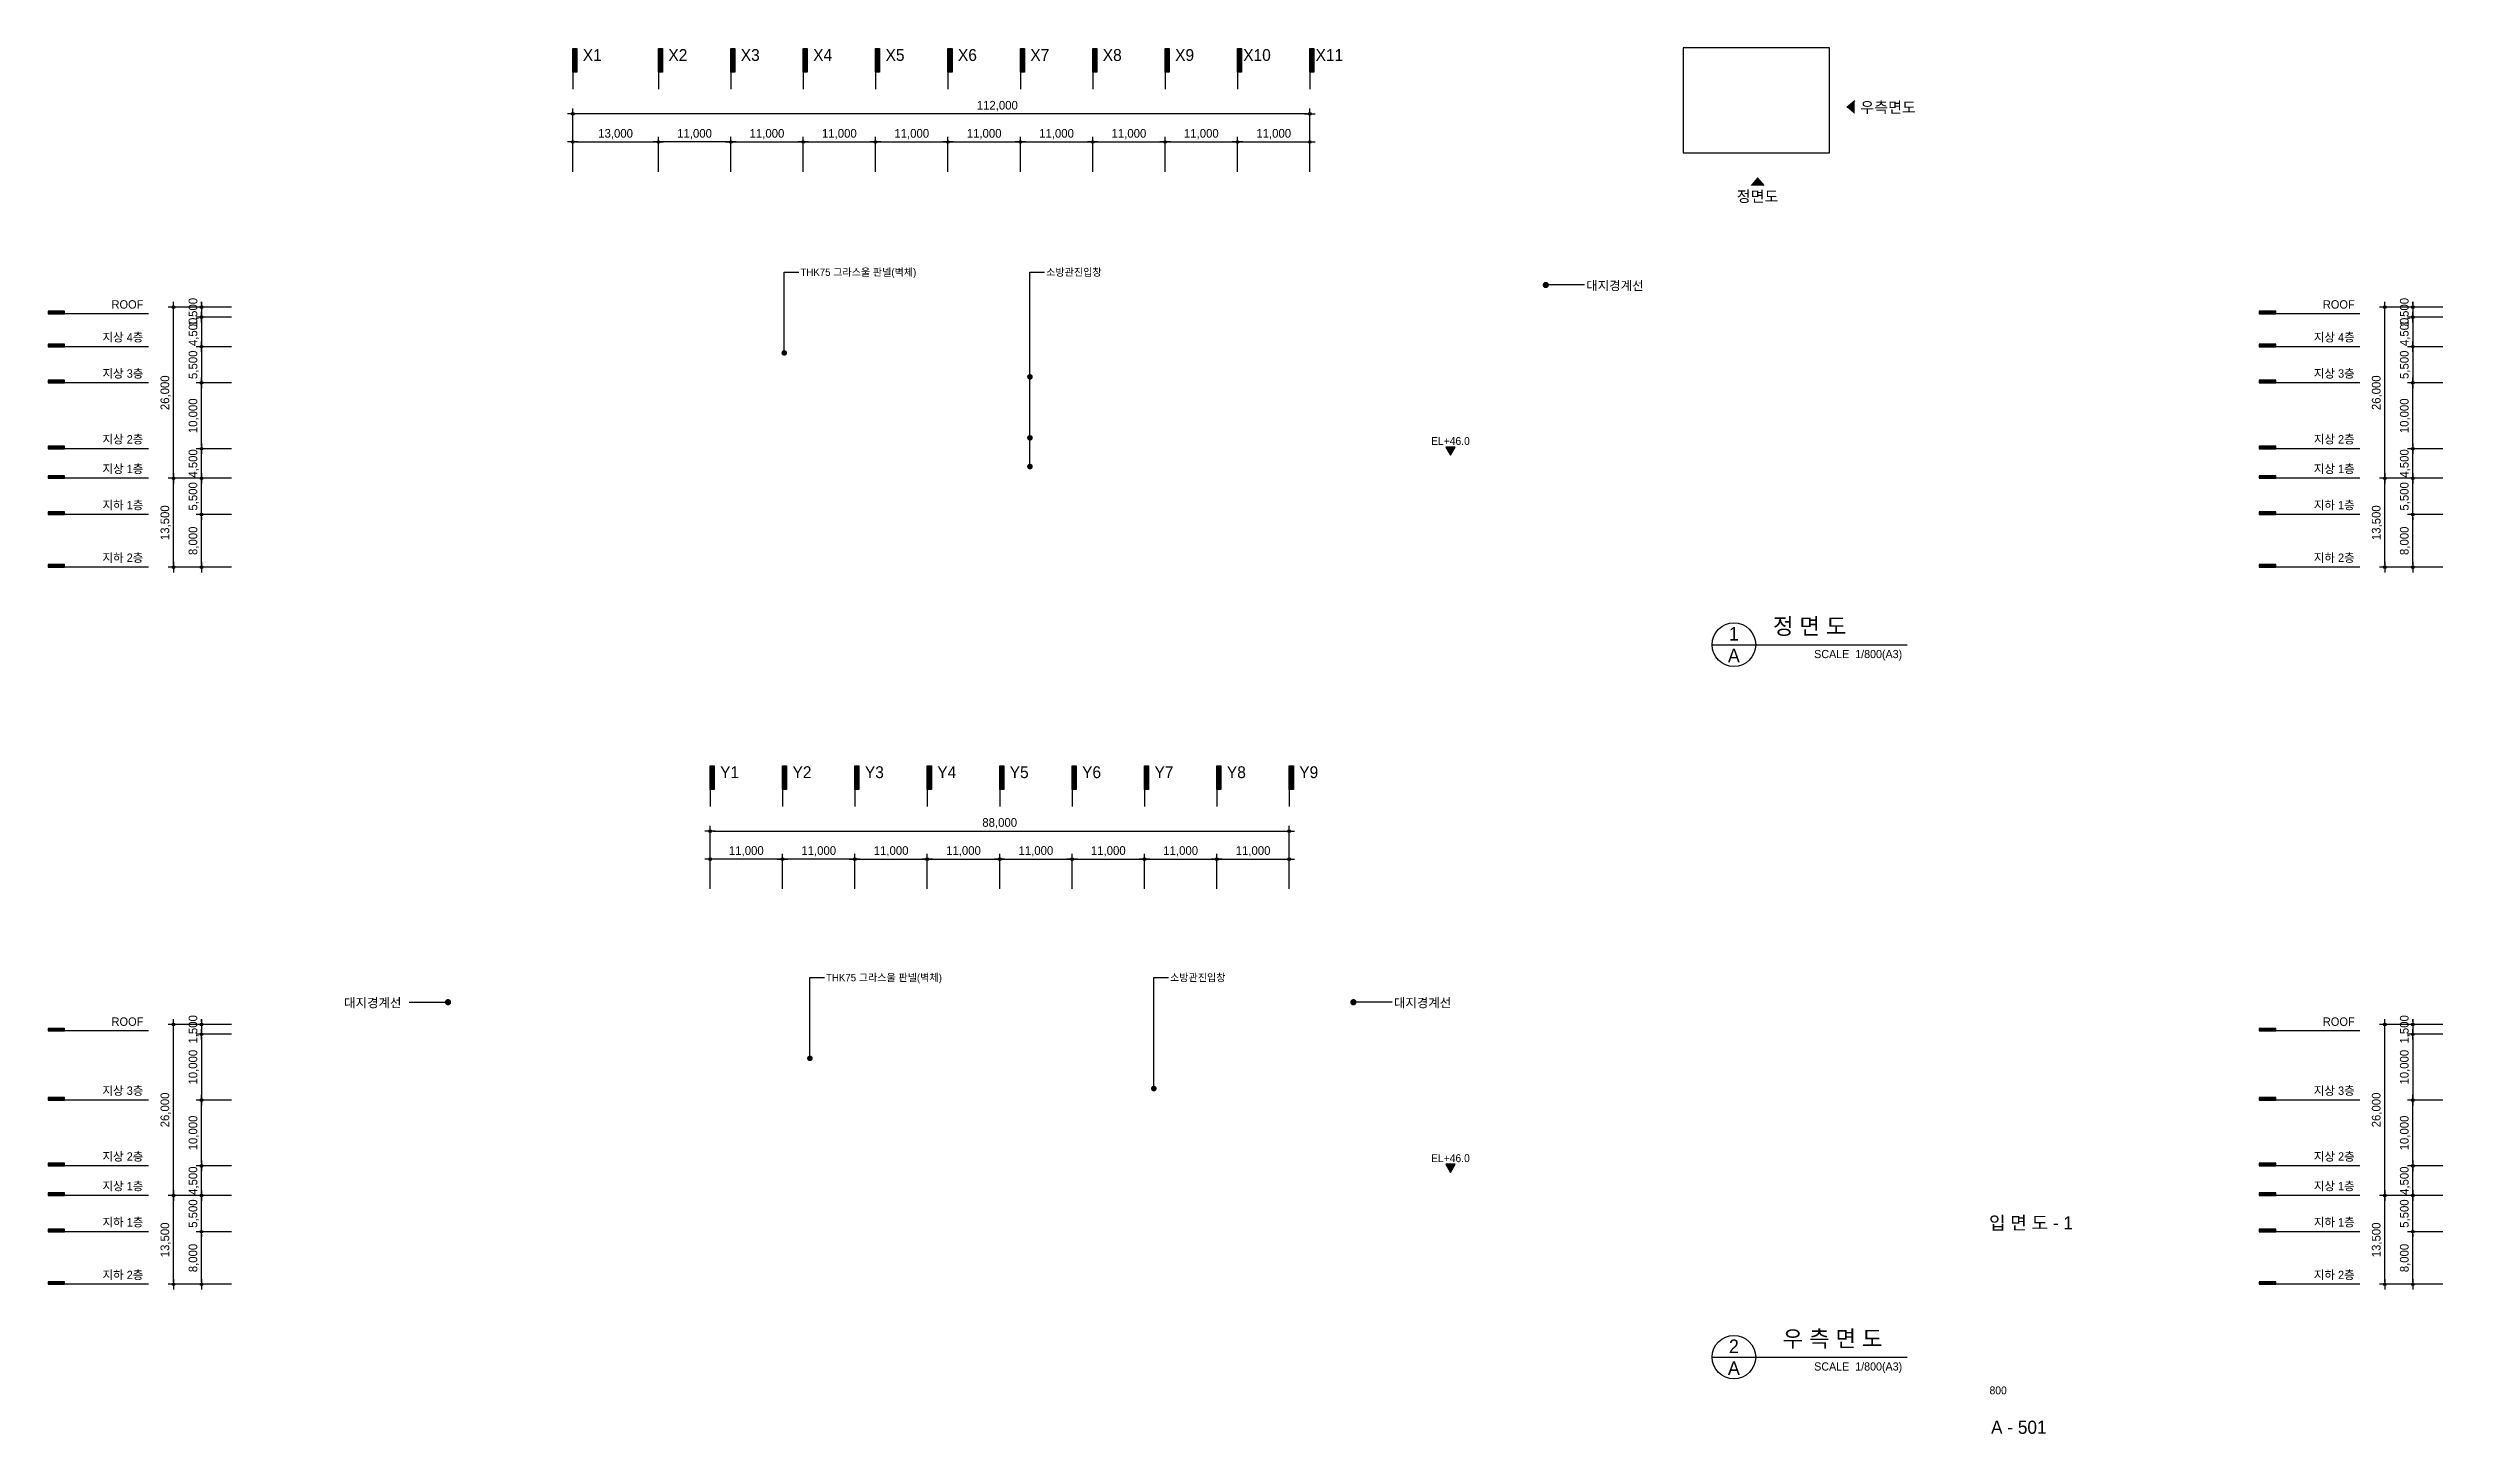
# Model space of a CAD drawing. Header units: millimetres. Extents: x -3116312 to -2472758, y -5198005 to -4982383.
# Drawn here: x -3116312 to -2751642, y -5198005 to -4987357 of the extents above; entities that cross this region are included whole.
import ezdxf
from ezdxf.enums import TextEntityAlignment as Align

# ---------------------------------------------------------------- set-up
doc = ezdxf.new("R2010")
doc.units = ezdxf.units.MM
for name, color, linetype in [('$ZCDB_AUDIT_GENERATED_600D14', 7, 'Continuous'), ('$ZCDB_AUDIT_GENERATED_600D15', 7, 'Continuous'), ('$ZCDB_AUDIT_GENERATED_600D17', 3, 'Continuous'), ('$ZCDB_AUDIT_GENERATED_600D18', 7, 'Continuous'), ('4A.TEC FORM-TEXT', 3, 'Continuous'), ('4A.TEC TEXT', 7, 'Continuous'), ('4A.TEC TEXT 2', 3, 'Continuous'), ('4A.TEC 심볼', 7, 'Continuous'), ('SYM1', 7, 'Continuous'), ('TEXT', 3, 'Continuous'), ('㈜SE&C DIM', 7, 'Continuous'), ('㈜SE&C TEXT 1', 3, 'Continuous'), ('㈜SE&C 벽체 3', 4, 'Continuous'), ('㈜SE&C 심볼', 7, 'Continuous')]:
    doc.layers.add(name, color=color, linetype=linetype)
doc.layers.add('DEFPOINT', color=135, linetype='Continuous', plot=False)
doc.styles.add('돋움', font='')
doc.styles.get('돋움').set_extended_font_data('돋움')
doc.dimstyles.new('DIM_400(외부치수)', dxfattribs={"dimscale": 1200, "dimtxt": 3.3, "dimasz": 1, "dimexe": 2, "dimexo": 2, "dimgap": 1, "dimtad": 1, "dimdec": 0, "dimdsep": 46, "dimlunit": 6, "dimtxsty": '돋움', "dimblk1": 'DIMDOT', "dimblk2": 'DIMDOT', "dimsah": 1, "dimcen": 2.5, "dimdle": 1.5, "dimclrd": 8, "dimclre": 8, "dimclrt": 3, "dimadec": 0, "dimazin": 0, "dimtfac": 1, "dimtdec": 0, "dimtix": 1, "dimtmove": 2, "dimatfit": 3, "dimldrblk": 'DIMDOT', "dimfxl": 1, "dimtvp": 1, "dimtolj": 1, "dimtzin": 0, "dimarcsym": 0})
doc.dimstyles.new('DIM_600(외부치수)', dxfattribs={"dimscale": 400, "dimtxt": 3.3, "dimasz": 1, "dimexe": 2, "dimexo": 2, "dimgap": 1, "dimtad": 1, "dimdec": 0, "dimdsep": 46, "dimlunit": 6, "dimtxsty": '돋움', "dimblk1": 'DIMDOT', "dimblk2": 'DIMDOT', "dimsah": 1, "dimcen": 2.5, "dimdle": 1.5, "dimclrd": 8, "dimclre": 8, "dimclrt": 3, "dimadec": 0, "dimazin": 0, "dimtfac": 1, "dimtdec": 0, "dimtix": 1, "dimtmove": 2, "dimatfit": 3, "dimldrblk": 'DIMDOT', "dimfxl": 1, "dimtvp": 1, "dimtolj": 1, "dimtzin": 0, "dimarcsym": 0})

msp = doc.modelspace()

# ---------------------------------------------------------------- texts
at = {"layer": '$ZCDB_AUDIT_GENERATED_600D14', "style": '돋움'}
for p in [(-2882582.91, -5023467.17, 11249.76), (-3071325.16, -5132467.17, 11249.76), (-2911808.62, -5132467.17, 11249.76)]:
    msp.add_text('대지경계선', height=1388.889, dxfattribs=at).set_placement(p, align=Align.MIDDLE_LEFT)
at = {"layer": '$ZCDB_AUDIT_GENERATED_600D17', "style": '돋움'}
for s, p in [('X1', (-3033607.58, -4989324.12, -196875.24)), ('X2', (-3020607.58, -4989324.12, 11249.76)), ('X3', (-3009607.58, -4989324.12, 11249.76)), ('X4', (-2998607.58, -4989324.12, 11249.76)), ('X5', (-2987607.58, -4989324.12, 11249.76)), ('X6', (-2976607.58, -4989324.12, 219374.76)), ('X7', (-2965607.58, -4989324.12, 219374.76)), ('X8', (-2954607.58, -4989324.12, 219374.76)), ('X9', (-2943607.58, -4989324.12, 219374.76)), ('X10', (-2932607.58, -4989324.12, 219374.76)), ('X11', (-2921607.58, -4989324.12, 219374.76)), ('Y1', (-3012744.45, -5098324.12, -196875.24)), ('Y2', (-3001744.45, -5098324.12, 11249.76)), ('Y3', (-2990744.45, -5098324.12, 11249.76)), ('Y4', (-2979744.45, -5098324.12, 11249.76)), ('Y5', (-2968744.45, -5098324.12, 11249.76)), ('Y6', (-2957744.45, -5098324.12, 11249.76)), ('Y7', (-2946744.45, -5098324.12, 11249.76)), ('Y8', (-2935744.45, -5098324.12, 11249.76)), ('Y9', (-2924744.45, -5098324.12, 11249.76))]:
    msp.add_text(s, height=1800, dxfattribs=at).set_placement(p, align=Align.CENTER)
at = {"layer": '4A.TEC FORM-TEXT', "style": '돋움'}
msp.add_text('A - 501', height=2000, dxfattribs=at).set_placement((-2816854.77, -5197976.36, 11249.76), align=Align.CENTER)
at = {"layer": '4A.TEC TEXT', "style": '돋움'}
for s, p in [('THK75 그라스울 판넬(벽체)', (-3001975.26, -5021430.81, -16250.71)), ('소방관진입창', (-2964650.71, -5021430.81, -16250.71)), ('THK75 그라스울 판넬(벽체)', (-2998085.12, -5128636.12, -27500.47)), ('소방관진입창', (-2945827.18, -5128636.12, -27500.47))]:
    msp.add_text(s, height=1120, dxfattribs=at).set_placement(p, align=Align.MIDDLE_LEFT)
at = {"layer": '4A.TEC TEXT 2', "color": 3, "style": '돋움'}
for s, p in [('1', (-2860150.23, -5076386.34, 11249.76)), ('A', (-2860150.23, -5079698.34, 11249.76)), ('2', (-2860150.23, -5184666.48, 11249.76)), ('A', (-2860150.23, -5187978.48, 11249.76))]:
    msp.add_text(s, height=2070, dxfattribs=at).set_placement(p, align=Align.MIDDLE)
for s, p in [('정 면 도', (-2854207.1, -5077214.34, 11249.76)), ('우 측 면 도', (-2852744.7, -5185494.48, 11249.76))]:
    msp.add_text(s, height=2484, dxfattribs=at).set_placement(p, align=Align.BOTTOM_LEFT)
for p in [(-2834578.71, -5080455.46, 11249.76), (-2834578.71, -5188735.59, 11249.76)]:
    msp.add_text('SCALE  1/800(A3)', height=1242, dxfattribs=at).set_placement(p, align=Align.BOTTOM_RIGHT)
at = {"layer": '4A.TEC TEXT 2', "style": '돋움'}
for s, height, p in [('입 면 도 - 1', 2000, (-2815007.67, -5166907.86, 11249.76)), ('800', 1200, (-2819990.65, -5191976.46, 11249.76))]:
    msp.add_text(s, height=height, dxfattribs=at).set_placement(p, align=Align.CENTER)
at = {"layer": 'TEXT', "style": '돋움'}
msp.add_text('우측면도', height=1680, rotation=360, dxfattribs=at).set_placement((-2836713.68, -4996360.08, 22499.53), align=Align.MIDDLE)
msp.add_text('정면도', height=1680, dxfattribs=at).set_placement((-2856549.05, -5009897.24, 11249.76), align=Align.MIDDLE)
at = {"layer": '㈜SE&C TEXT 1', "style": '돋움'}
for s, p in [('ROOF', (-3101818.68, -5026970.64, 224223.91)), ('ROOF', (-2765818.68, -5026970.64, 224223.91)), ('지상 4층', (-3101818.68, -5031970.64, 224223.91)), ('지상 4층', (-2765818.68, -5031970.64, 224223.91)), ('지상 3층', (-3101818.68, -5037470.64, 224223.91)), ('지상 3층', (-2765818.68, -5037470.64, 224223.91)), ('지상 2층', (-3101818.68, -5047470.64, 224223.91)), ('지상 2층', (-2765818.68, -5047470.64, 224223.91)), ('지상 1층', (-3101818.68, -5051970.64, 224223.91)), ('지상 1층', (-2765818.68, -5051970.64, 224223.91)), ('지하 1층', (-3101818.68, -5057470.64, 224223.91)), ('지하 1층', (-2765818.68, -5057470.64, 224223.91)), ('지하 2층', (-3101818.68, -5065470.64, 224223.91)), ('지하 2층', (-2765818.68, -5065470.64, 224223.91)), ('ROOF', (-3101818.68, -5135970.64, 224223.91)), ('ROOF', (-2765818.68, -5135970.64, 224223.91)), ('지상 3층', (-3101818.68, -5146470.64, 224223.91)), ('지상 3층', (-2765818.68, -5146470.64, 224223.91)), ('지상 2층', (-3101818.68, -5156470.64, 224223.91)), ('지상 2층', (-2765818.68, -5156470.64, 224223.91)), ('지상 1층', (-3101818.68, -5160970.64, 224223.91)), ('지상 1층', (-2765818.68, -5160970.64, 224223.91)), ('지하 1층', (-3101818.68, -5166470.64, 224223.91)), ('지하 1층', (-2765818.68, -5166470.64, 224223.91)), ('지하 2층', (-3101818.68, -5174470.64, 224223.91)), ('지하 2층', (-2765818.68, -5174470.64, 224223.91))]:
    msp.add_text(s, height=1280, dxfattribs=at).set_placement(p, align=Align.RIGHT)
for p in [(-2903215.79, -5047683.59, 11249.76), (-2903215.79, -5156683.58, 11249.76)]:
    msp.add_text('EL+46.0', height=1199.489, dxfattribs=at).set_placement(p, align=Align.CENTER)

# ---------------------------------------------------------------- blocks, each defined once
blk = doc.blocks.new('DIMDOT')
at = {"color": 0}
blk.add_line((-2, 0), (2, 0), dxfattribs=at)
for radius in [0.5, 0.25]:
    blk.add_circle((0, 0), radius, dxfattribs=at)
blk = doc.blocks.new('*D8')
at = {"layer": 'Defpoints', "color": 0}
for p in [(-3097242, -5135754), (-3087642, -5135754), (-3087642, -5161754)]:
    blk.add_point(p, dxfattribs=at)
at = {"layer": '㈜SE&C DIM', "color": 8, "lineweight": -2, "ltscale": 10}
for p, q in [((-3088442, -5135754), (-3098042, -5135754)), ((-3097242, -5161354), (-3097242, -5136154)), ((-3088442, -5161754), (-3098042, -5161754))]:
    blk.add_line(p, q, dxfattribs=at)
at = {"layer": '㈜SE&C DIM', "color": 8, "lineweight": -2, "xscale": 400, "yscale": 400, "zscale": 400}
for p, rotation in [((-3097242, -5135754), 90), ((-3097242, -5161754), 270)]:
    blk.add_blockref('DIMDOT', p, dxfattribs=dict(at, rotation=rotation))
at = {"layer": '㈜SE&C DIM', "color": 3, "insert": (-3098430, -5148754), "char_height": 1320, "attachment_point": 5, "rotation": 90, "style": '돋움'}
blk.add_mtext('\\A1;26,000', dxfattribs=at)
blk = doc.blocks.new('*D9')
at = {"layer": 'Defpoints', "color": 0}
for p in [(-3092975, -5157254), (-3087642, -5157254), (-3087642, -5161754)]:
    blk.add_point(p, dxfattribs=at)
at = {"layer": '㈜SE&C DIM', "color": 8, "lineweight": -2, "ltscale": 10}
for p, q in [((-3088442, -5157254), (-3093775, -5157254)), ((-3092975, -5156854), (-3092975, -5156454)), ((-3092975, -5161754), (-3092975, -5157254)), ((-3088442, -5161754), (-3093775, -5161754)), ((-3092975, -5162154), (-3092975, -5162554))]:
    blk.add_line(p, q, dxfattribs=at)
at = {"layer": '㈜SE&C DIM', "color": 8, "lineweight": -2, "xscale": 400, "yscale": 400, "zscale": 400}
for p, rotation in [((-3092975, -5157254), 270), ((-3092975, -5161754), 90)]:
    blk.add_blockref('DIMDOT', p, dxfattribs=dict(at, rotation=rotation))
at = {"layer": '㈜SE&C DIM', "color": 3, "insert": (-3094163, -5159504), "char_height": 1320, "attachment_point": 5, "rotation": 90, "style": '돋움'}
blk.add_mtext('\\A1;4,500', dxfattribs=at)
blk = doc.blocks.new('*D10')
at = {"layer": 'Defpoints', "color": 0}
for p in [(-3087642, -5137254), (-3092975, -5147254), (-3087642, -5147254)]:
    blk.add_point(p, dxfattribs=at)
at = {"layer": '㈜SE&C DIM', "color": 8, "lineweight": -2, "ltscale": 10}
for p, q in [((-3088442, -5137254), (-3093775, -5137254)), ((-3092975, -5137654), (-3092975, -5146854)), ((-3088442, -5147254), (-3093775, -5147254))]:
    blk.add_line(p, q, dxfattribs=at)
at = {"layer": '㈜SE&C DIM', "color": 8, "lineweight": -2, "xscale": 400, "yscale": 400, "zscale": 400}
for p, rotation in [((-3092975, -5137254), 90), ((-3092975, -5147254), 270)]:
    blk.add_blockref('DIMDOT', p, dxfattribs=dict(at, rotation=rotation))
at = {"layer": '㈜SE&C DIM', "color": 3, "insert": (-3094163, -5142254), "char_height": 1320, "attachment_point": 5, "rotation": 90, "style": '돋움'}
blk.add_mtext('\\A1;10,000', dxfattribs=at)
blk = doc.blocks.new('*D11')
at = {"layer": 'Defpoints', "color": 0}
for p in [(-3092975, -5137254), (-3087642, -5135754), (-3087642, -5137254)]:
    blk.add_point(p, dxfattribs=at)
at = {"layer": '㈜SE&C DIM', "color": 8, "lineweight": -2, "ltscale": 10}
for p, q in [((-3088442, -5135754), (-3093775, -5135754)), ((-3088442, -5137254), (-3093775, -5137254)), ((-3092975, -5135354), (-3092975, -5134954)), ((-3092975, -5135754), (-3092975, -5137254)), ((-3092975, -5137654), (-3092975, -5138054))]:
    blk.add_line(p, q, dxfattribs=at)
at = {"layer": '㈜SE&C DIM', "color": 8, "lineweight": -2, "xscale": 400, "yscale": 400, "zscale": 400}
for p, rotation in [((-3092975, -5135754), 270), ((-3092975, -5137254), 90)]:
    blk.add_blockref('DIMDOT', p, dxfattribs=dict(at, rotation=rotation))
at = {"layer": '㈜SE&C DIM', "color": 3, "insert": (-3094163, -5136504), "char_height": 1320, "attachment_point": 5, "rotation": 90, "style": '돋움'}
blk.add_mtext('\\A1;1,500', dxfattribs=at)
blk = doc.blocks.new('*D12')
at = {"layer": 'Defpoints', "color": 0}
for p in [(-3092975, -5161754), (-3087642, -5161754), (-3087642, -5167254)]:
    blk.add_point(p, dxfattribs=at)
at = {"layer": '㈜SE&C DIM', "color": 8, "lineweight": -2, "ltscale": 10}
for p, q in [((-3088442, -5161754), (-3093775, -5161754)), ((-3092975, -5161354), (-3092975, -5160954)), ((-3092975, -5167254), (-3092975, -5161754)), ((-3088442, -5167254), (-3093775, -5167254)), ((-3092975, -5167654), (-3092975, -5168054))]:
    blk.add_line(p, q, dxfattribs=at)
at = {"layer": '㈜SE&C DIM', "color": 8, "lineweight": -2, "xscale": 400, "yscale": 400, "zscale": 400}
for p, rotation in [((-3092975, -5161754), 270), ((-3092975, -5167254), 90)]:
    blk.add_blockref('DIMDOT', p, dxfattribs=dict(at, rotation=rotation))
at = {"layer": '㈜SE&C DIM', "color": 3, "insert": (-3094163, -5164504), "char_height": 1320, "attachment_point": 5, "rotation": 90, "style": '돋움'}
blk.add_mtext('\\A1;5,500', dxfattribs=at)
blk = doc.blocks.new('*D13')
at = {"layer": 'Defpoints', "color": 0}
for p in [(-3097242, -5161754), (-3087642, -5161754), (-3087642, -5175254)]:
    blk.add_point(p, dxfattribs=at)
at = {"layer": '㈜SE&C DIM', "color": 8, "lineweight": -2, "ltscale": 10}
for p, q in [((-3088442, -5161754), (-3098042, -5161754)), ((-3097242, -5174854), (-3097242, -5162154)), ((-3088442, -5175254), (-3098042, -5175254))]:
    blk.add_line(p, q, dxfattribs=at)
at = {"layer": '㈜SE&C DIM', "color": 8, "lineweight": -2, "xscale": 400, "yscale": 400, "zscale": 400}
for p, rotation in [((-3097242, -5161754), 90), ((-3097242, -5175254), 270)]:
    blk.add_blockref('DIMDOT', p, dxfattribs=dict(at, rotation=rotation))
at = {"layer": '㈜SE&C DIM', "color": 3, "insert": (-3098430, -5168504), "char_height": 1320, "attachment_point": 5, "rotation": 90, "style": '돋움'}
blk.add_mtext('\\A1;13,500', dxfattribs=at)
blk = doc.blocks.new('*D14')
at = {"layer": 'Defpoints', "color": 0}
for p in [(-3092975, -5147254), (-3087642, -5147254), (-3087642, -5157254)]:
    blk.add_point(p, dxfattribs=at)
at = {"layer": '㈜SE&C DIM', "color": 8, "lineweight": -2, "ltscale": 10}
for p, q in [((-3088442, -5147254), (-3093775, -5147254)), ((-3092975, -5156854), (-3092975, -5147654)), ((-3088442, -5157254), (-3093775, -5157254))]:
    blk.add_line(p, q, dxfattribs=at)
at = {"layer": '㈜SE&C DIM', "color": 8, "lineweight": -2, "xscale": 400, "yscale": 400, "zscale": 400}
for p, rotation in [((-3092975, -5147254), 90), ((-3092975, -5157254), 270)]:
    blk.add_blockref('DIMDOT', p, dxfattribs=dict(at, rotation=rotation))
at = {"layer": '㈜SE&C DIM', "color": 3, "insert": (-3094163, -5152254), "char_height": 1320, "attachment_point": 5, "rotation": 90, "style": '돋움'}
blk.add_mtext('\\A1;10,000', dxfattribs=at)
blk = doc.blocks.new('*D15')
at = {"layer": 'Defpoints', "color": 0}
for p in [(-3092975, -5167254), (-3087642, -5167254), (-3087642, -5175254)]:
    blk.add_point(p, dxfattribs=at)
at = {"layer": '㈜SE&C DIM', "color": 8, "lineweight": -2, "ltscale": 10}
for p, q in [((-3088442, -5167254), (-3093775, -5167254)), ((-3092975, -5174854), (-3092975, -5167654)), ((-3088442, -5175254), (-3093775, -5175254))]:
    blk.add_line(p, q, dxfattribs=at)
at = {"layer": '㈜SE&C DIM', "color": 8, "lineweight": -2, "xscale": 400, "yscale": 400, "zscale": 400}
for p, rotation in [((-3092975, -5167254), 90), ((-3092975, -5175254), 270)]:
    blk.add_blockref('DIMDOT', p, dxfattribs=dict(at, rotation=rotation))
at = {"layer": '㈜SE&C DIM', "color": 3, "insert": (-3094163, -5171254), "char_height": 1320, "attachment_point": 5, "rotation": 90, "style": '돋움'}
blk.add_mtext('\\A1;8,000', dxfattribs=at)
blk = doc.blocks.new('*D56')
at = {"layer": 'Defpoints', "color": 0}
for p in [(-3097242, -5026754), (-3087642, -5026754), (-3087642, -5052754)]:
    blk.add_point(p, dxfattribs=at)
at = {"layer": '㈜SE&C DIM', "color": 8, "lineweight": -2, "ltscale": 10}
for p, q in [((-3088442, -5026754), (-3098042, -5026754)), ((-3097242, -5052354), (-3097242, -5027154)), ((-3088442, -5052754), (-3098042, -5052754))]:
    blk.add_line(p, q, dxfattribs=at)
at = {"layer": '㈜SE&C DIM', "color": 8, "lineweight": -2, "xscale": 400, "yscale": 400, "zscale": 400}
for p, rotation in [((-3097242, -5026754), 90), ((-3097242, -5052754), 270)]:
    blk.add_blockref('DIMDOT', p, dxfattribs=dict(at, rotation=rotation))
at = {"layer": '㈜SE&C DIM', "color": 3, "insert": (-3098430, -5039754), "char_height": 1320, "attachment_point": 5, "rotation": 90, "style": '돋움'}
blk.add_mtext('\\A1;26,000', dxfattribs=at)
blk = doc.blocks.new('*D57')
at = {"layer": 'Defpoints', "color": 0}
for p in [(-3092975, -5048254), (-3087642, -5048254), (-3087642, -5052754)]:
    blk.add_point(p, dxfattribs=at)
at = {"layer": '㈜SE&C DIM', "color": 8, "lineweight": -2, "ltscale": 10}
for p, q in [((-3088442, -5048254), (-3093775, -5048254)), ((-3092975, -5047854), (-3092975, -5047454)), ((-3092975, -5052754), (-3092975, -5048254)), ((-3088442, -5052754), (-3093775, -5052754)), ((-3092975, -5053154), (-3092975, -5053554))]:
    blk.add_line(p, q, dxfattribs=at)
at = {"layer": '㈜SE&C DIM', "color": 8, "lineweight": -2, "xscale": 400, "yscale": 400, "zscale": 400}
for p, rotation in [((-3092975, -5048254), 270), ((-3092975, -5052754), 90)]:
    blk.add_blockref('DIMDOT', p, dxfattribs=dict(at, rotation=rotation))
at = {"layer": '㈜SE&C DIM', "color": 3, "insert": (-3094163, -5050504), "char_height": 1320, "attachment_point": 5, "rotation": 90, "style": '돋움'}
blk.add_mtext('\\A1;4,500', dxfattribs=at)
blk = doc.blocks.new('*D58')
at = {"layer": 'Defpoints', "color": 0}
for p in [(-3087642, -5032754), (-3092975, -5038254), (-3087642, -5038254)]:
    blk.add_point(p, dxfattribs=at)
at = {"layer": '㈜SE&C DIM', "color": 8, "lineweight": -2, "ltscale": 10}
for p, q in [((-3092975, -5032354), (-3092975, -5031954)), ((-3088442, -5032754), (-3093775, -5032754)), ((-3092975, -5032754), (-3092975, -5038254)), ((-3088442, -5038254), (-3093775, -5038254)), ((-3092975, -5038654), (-3092975, -5039054))]:
    blk.add_line(p, q, dxfattribs=at)
at = {"layer": '㈜SE&C DIM', "color": 8, "lineweight": -2, "xscale": 400, "yscale": 400, "zscale": 400}
for p, rotation in [((-3092975, -5032754), 270), ((-3092975, -5038254), 90)]:
    blk.add_blockref('DIMDOT', p, dxfattribs=dict(at, rotation=rotation))
at = {"layer": '㈜SE&C DIM', "color": 3, "insert": (-3094163, -5035504), "char_height": 1320, "attachment_point": 5, "rotation": 90, "style": '돋움'}
blk.add_mtext('\\A1;5,500', dxfattribs=at)
blk = doc.blocks.new('*D59')
at = {"layer": 'Defpoints', "color": 0}
for p in [(-3092975, -5028254), (-3087642, -5026754), (-3087642, -5028254)]:
    blk.add_point(p, dxfattribs=at)
at = {"layer": '㈜SE&C DIM', "color": 8, "lineweight": -2, "ltscale": 10}
for p, q in [((-3088442, -5026754), (-3093775, -5026754)), ((-3088442, -5028254), (-3093775, -5028254)), ((-3092975, -5026354), (-3092975, -5025954)), ((-3092975, -5026754), (-3092975, -5028254)), ((-3092975, -5028654), (-3092975, -5029054))]:
    blk.add_line(p, q, dxfattribs=at)
at = {"layer": '㈜SE&C DIM', "color": 8, "lineweight": -2, "xscale": 400, "yscale": 400, "zscale": 400}
for p, rotation in [((-3092975, -5026754), 270), ((-3092975, -5028254), 90)]:
    blk.add_blockref('DIMDOT', p, dxfattribs=dict(at, rotation=rotation))
at = {"layer": '㈜SE&C DIM', "color": 3, "insert": (-3094163, -5027504), "char_height": 1320, "attachment_point": 5, "rotation": 90, "style": '돋움'}
blk.add_mtext('\\A1;1,500', dxfattribs=at)
blk = doc.blocks.new('*D60')
at = {"layer": 'Defpoints', "color": 0}
for p in [(-3092975, -5052754), (-3087642, -5052754), (-3087642, -5058254)]:
    blk.add_point(p, dxfattribs=at)
at = {"layer": '㈜SE&C DIM', "color": 8, "lineweight": -2, "ltscale": 10}
for p, q in [((-3088442, -5052754), (-3093775, -5052754)), ((-3092975, -5052354), (-3092975, -5051954)), ((-3092975, -5058254), (-3092975, -5052754)), ((-3088442, -5058254), (-3093775, -5058254)), ((-3092975, -5058654), (-3092975, -5059054))]:
    blk.add_line(p, q, dxfattribs=at)
at = {"layer": '㈜SE&C DIM', "color": 8, "lineweight": -2, "xscale": 400, "yscale": 400, "zscale": 400}
for p, rotation in [((-3092975, -5052754), 270), ((-3092975, -5058254), 90)]:
    blk.add_blockref('DIMDOT', p, dxfattribs=dict(at, rotation=rotation))
at = {"layer": '㈜SE&C DIM', "color": 3, "insert": (-3094163, -5055504), "char_height": 1320, "attachment_point": 5, "rotation": 90, "style": '돋움'}
blk.add_mtext('\\A1;5,500', dxfattribs=at)
blk = doc.blocks.new('*D61')
at = {"layer": 'Defpoints', "color": 0}
for p in [(-3097242, -5052754), (-3087642, -5052754), (-3087642, -5066254)]:
    blk.add_point(p, dxfattribs=at)
at = {"layer": '㈜SE&C DIM', "color": 8, "lineweight": -2, "ltscale": 10}
for p, q in [((-3088442, -5052754), (-3098042, -5052754)), ((-3097242, -5065854), (-3097242, -5053154)), ((-3088442, -5066254), (-3098042, -5066254))]:
    blk.add_line(p, q, dxfattribs=at)
at = {"layer": '㈜SE&C DIM', "color": 8, "lineweight": -2, "xscale": 400, "yscale": 400, "zscale": 400}
for p, rotation in [((-3097242, -5052754), 90), ((-3097242, -5066254), 270)]:
    blk.add_blockref('DIMDOT', p, dxfattribs=dict(at, rotation=rotation))
at = {"layer": '㈜SE&C DIM', "color": 3, "insert": (-3098430, -5059504), "char_height": 1320, "attachment_point": 5, "rotation": 90, "style": '돋움'}
blk.add_mtext('\\A1;13,500', dxfattribs=at)
blk = doc.blocks.new('*D62')
at = {"layer": 'Defpoints', "color": 0}
for p in [(-3092975, -5038254), (-3087642, -5038254), (-3087642, -5048254)]:
    blk.add_point(p, dxfattribs=at)
at = {"layer": '㈜SE&C DIM', "color": 8, "lineweight": -2, "ltscale": 10}
for p, q in [((-3088442, -5038254), (-3093775, -5038254)), ((-3092975, -5047854), (-3092975, -5038654)), ((-3088442, -5048254), (-3093775, -5048254))]:
    blk.add_line(p, q, dxfattribs=at)
at = {"layer": '㈜SE&C DIM', "color": 8, "lineweight": -2, "xscale": 400, "yscale": 400, "zscale": 400}
for p, rotation in [((-3092975, -5038254), 90), ((-3092975, -5048254), 270)]:
    blk.add_blockref('DIMDOT', p, dxfattribs=dict(at, rotation=rotation))
at = {"layer": '㈜SE&C DIM', "color": 3, "insert": (-3094163, -5043254), "char_height": 1320, "attachment_point": 5, "rotation": 90, "style": '돋움'}
blk.add_mtext('\\A1;10,000', dxfattribs=at)
blk = doc.blocks.new('*D63')
at = {"layer": 'Defpoints', "color": 0}
for p in [(-3092975, -5058254), (-3087642, -5058254), (-3087642, -5066254)]:
    blk.add_point(p, dxfattribs=at)
at = {"layer": '㈜SE&C DIM', "color": 8, "lineweight": -2, "ltscale": 10}
for p, q in [((-3088442, -5058254), (-3093775, -5058254)), ((-3092975, -5065854), (-3092975, -5058654)), ((-3088442, -5066254), (-3093775, -5066254))]:
    blk.add_line(p, q, dxfattribs=at)
at = {"layer": '㈜SE&C DIM', "color": 8, "lineweight": -2, "xscale": 400, "yscale": 400, "zscale": 400}
for p, rotation in [((-3092975, -5058254), 90), ((-3092975, -5066254), 270)]:
    blk.add_blockref('DIMDOT', p, dxfattribs=dict(at, rotation=rotation))
at = {"layer": '㈜SE&C DIM', "color": 3, "insert": (-3094163, -5062254), "char_height": 1320, "attachment_point": 5, "rotation": 90, "style": '돋움'}
blk.add_mtext('\\A1;8,000', dxfattribs=at)
blk = doc.blocks.new('*D72')
at = {"layer": 'Defpoints', "color": 0}
for p in [(-3087642, -5028254), (-3092975, -5032754), (-3087642, -5032754)]:
    blk.add_point(p, dxfattribs=at)
at = {"layer": '㈜SE&C DIM', "color": 8, "lineweight": -2, "ltscale": 10}
for p, q in [((-3088442, -5028254), (-3093775, -5028254)), ((-3092975, -5027854), (-3092975, -5027454)), ((-3092975, -5028254), (-3092975, -5032754)), ((-3088442, -5032754), (-3093775, -5032754)), ((-3092975, -5033154), (-3092975, -5033554))]:
    blk.add_line(p, q, dxfattribs=at)
at = {"layer": '㈜SE&C DIM', "color": 8, "lineweight": -2, "xscale": 400, "yscale": 400, "zscale": 400}
for p, rotation in [((-3092975, -5028254), 270), ((-3092975, -5032754), 90)]:
    blk.add_blockref('DIMDOT', p, dxfattribs=dict(at, rotation=rotation))
at = {"layer": '㈜SE&C DIM', "color": 3, "insert": (-3094163, -5030504), "char_height": 1320, "attachment_point": 5, "rotation": 90, "style": '돋움'}
blk.add_mtext('\\A1;4,500', dxfattribs=at)
blk = doc.blocks.new('*D16')
at = {"layer": '$ZCDB_AUDIT_GENERATED_600D18', "color": 8, "lineweight": -2}
for p, q in [((-2993706, -5115172), (-2993706, -5109838)), ((-2993306, -5110638), (-2983106, -5110638)), ((-2982706, -5115172), (-2982706, -5109838))]:
    blk.add_line(p, q, dxfattribs=at)
at = {"layer": 'Defpoints', "color": 0}
for p in [(-2982706, -5110638), (-2993706, -5115972), (-2982706, -5115972)]:
    blk.add_point(p, dxfattribs=at)
at = {"layer": '$ZCDB_AUDIT_GENERATED_600D18', "color": 8, "lineweight": -2, "xscale": 400, "yscale": 400, "zscale": 400, "rotation": 180}
blk.add_blockref('DIMDOT', (-2993706, -5110638), dxfattribs=at)
at = {"layer": '$ZCDB_AUDIT_GENERATED_600D18', "color": 8, "lineweight": -2, "xscale": 400, "yscale": 400, "zscale": 400}
blk.add_blockref('DIMDOT', (-2982706, -5110638), dxfattribs=at)
at = {"layer": '$ZCDB_AUDIT_GENERATED_600D18', "color": 3, "insert": (-2988206, -5109450), "char_height": 1320, "attachment_point": 5, "style": '돋움'}
blk.add_mtext('\\A1;11,000', dxfattribs=at)
blk = doc.blocks.new('*D17')
at = {"layer": '$ZCDB_AUDIT_GENERATED_600D18', "color": 8, "lineweight": -2}
for p, q in [((-2982706, -5115172), (-2982706, -5109838)), ((-2982306, -5110638), (-2972106, -5110638)), ((-2971706, -5115172), (-2971706, -5109838))]:
    blk.add_line(p, q, dxfattribs=at)
at = {"layer": 'Defpoints', "color": 0}
for p in [(-2971706, -5110638), (-2982706, -5115972), (-2971706, -5115972)]:
    blk.add_point(p, dxfattribs=at)
at = {"layer": '$ZCDB_AUDIT_GENERATED_600D18', "color": 8, "lineweight": -2, "xscale": 400, "yscale": 400, "zscale": 400, "rotation": 180}
blk.add_blockref('DIMDOT', (-2982706, -5110638), dxfattribs=at)
at = {"layer": '$ZCDB_AUDIT_GENERATED_600D18', "color": 8, "lineweight": -2, "xscale": 400, "yscale": 400, "zscale": 400}
blk.add_blockref('DIMDOT', (-2971706, -5110638), dxfattribs=at)
at = {"layer": '$ZCDB_AUDIT_GENERATED_600D18', "color": 3, "insert": (-2977206, -5109450), "char_height": 1320, "attachment_point": 5, "style": '돋움'}
blk.add_mtext('\\A1;11,000', dxfattribs=at)
blk = doc.blocks.new('*D18')
at = {"layer": '$ZCDB_AUDIT_GENERATED_600D18', "color": 8, "lineweight": -2}
for p, q in [((-2971706, -5115172), (-2971706, -5109838)), ((-2971306, -5110638), (-2961106, -5110638)), ((-2960706, -5115172), (-2960706, -5109838))]:
    blk.add_line(p, q, dxfattribs=at)
at = {"layer": 'Defpoints', "color": 0}
for p in [(-2960706, -5110638), (-2971706, -5115972), (-2960706, -5115972)]:
    blk.add_point(p, dxfattribs=at)
at = {"layer": '$ZCDB_AUDIT_GENERATED_600D18', "color": 8, "lineweight": -2, "xscale": 400, "yscale": 400, "zscale": 400, "rotation": 180}
blk.add_blockref('DIMDOT', (-2971706, -5110638), dxfattribs=at)
at = {"layer": '$ZCDB_AUDIT_GENERATED_600D18', "color": 8, "lineweight": -2, "xscale": 400, "yscale": 400, "zscale": 400}
blk.add_blockref('DIMDOT', (-2960706, -5110638), dxfattribs=at)
at = {"layer": '$ZCDB_AUDIT_GENERATED_600D18', "color": 3, "insert": (-2966206, -5109450), "char_height": 1320, "attachment_point": 5, "style": '돋움'}
blk.add_mtext('\\A1;11,000', dxfattribs=at)
blk = doc.blocks.new('*D19')
at = {"layer": '$ZCDB_AUDIT_GENERATED_600D18', "color": 8, "lineweight": -2}
for p, q in [((-2960706, -5115172), (-2960706, -5109838)), ((-2960306, -5110638), (-2950106, -5110638)), ((-2949706, -5115172), (-2949706, -5109838))]:
    blk.add_line(p, q, dxfattribs=at)
at = {"layer": 'Defpoints', "color": 0}
for p in [(-2949706, -5110638), (-2960706, -5115972), (-2949706, -5115972)]:
    blk.add_point(p, dxfattribs=at)
at = {"layer": '$ZCDB_AUDIT_GENERATED_600D18', "color": 8, "lineweight": -2, "xscale": 400, "yscale": 400, "zscale": 400, "rotation": 180}
blk.add_blockref('DIMDOT', (-2960706, -5110638), dxfattribs=at)
at = {"layer": '$ZCDB_AUDIT_GENERATED_600D18', "color": 8, "lineweight": -2, "xscale": 400, "yscale": 400, "zscale": 400}
blk.add_blockref('DIMDOT', (-2949706, -5110638), dxfattribs=at)
at = {"layer": '$ZCDB_AUDIT_GENERATED_600D18', "color": 3, "insert": (-2955206, -5109450), "char_height": 1320, "attachment_point": 5, "style": '돋움'}
blk.add_mtext('\\A1;11,000', dxfattribs=at)
blk = doc.blocks.new('*D20')
at = {"layer": '$ZCDB_AUDIT_GENERATED_600D18', "color": 8, "lineweight": -2}
for p, q in [((-2949706, -5115172), (-2949706, -5109838)), ((-2949306, -5110638), (-2939106, -5110638)), ((-2938706, -5115172), (-2938706, -5109838))]:
    blk.add_line(p, q, dxfattribs=at)
at = {"layer": 'Defpoints', "color": 0}
for p in [(-2938706, -5110638), (-2949706, -5115972), (-2938706, -5115972)]:
    blk.add_point(p, dxfattribs=at)
at = {"layer": '$ZCDB_AUDIT_GENERATED_600D18', "color": 8, "lineweight": -2, "xscale": 400, "yscale": 400, "zscale": 400, "rotation": 180}
blk.add_blockref('DIMDOT', (-2949706, -5110638), dxfattribs=at)
at = {"layer": '$ZCDB_AUDIT_GENERATED_600D18', "color": 8, "lineweight": -2, "xscale": 400, "yscale": 400, "zscale": 400}
blk.add_blockref('DIMDOT', (-2938706, -5110638), dxfattribs=at)
at = {"layer": '$ZCDB_AUDIT_GENERATED_600D18', "color": 3, "insert": (-2944206, -5109450), "char_height": 1320, "attachment_point": 5, "style": '돋움'}
blk.add_mtext('\\A1;11,000', dxfattribs=at)
blk = doc.blocks.new('*D21')
at = {"layer": '$ZCDB_AUDIT_GENERATED_600D18', "color": 8, "lineweight": -2}
for p, q in [((-3004706, -5115172), (-3004706, -5109838)), ((-2994106, -5110638), (-3004306, -5110638)), ((-2993706, -5115172), (-2993706, -5109838))]:
    blk.add_line(p, q, dxfattribs=at)
at = {"layer": 'Defpoints', "color": 0}
for p in [(-3004706, -5110638), (-3004706, -5115972), (-2993706, -5115972)]:
    blk.add_point(p, dxfattribs=at)
at = {"layer": '$ZCDB_AUDIT_GENERATED_600D18', "color": 8, "lineweight": -2, "xscale": 400, "yscale": 400, "zscale": 400, "rotation": 180}
blk.add_blockref('DIMDOT', (-3004706, -5110638), dxfattribs=at)
at = {"layer": '$ZCDB_AUDIT_GENERATED_600D18', "color": 8, "lineweight": -2, "xscale": 400, "yscale": 400, "zscale": 400}
blk.add_blockref('DIMDOT', (-2993706, -5110638), dxfattribs=at)
at = {"layer": '$ZCDB_AUDIT_GENERATED_600D18', "color": 3, "insert": (-2999206, -5109450), "char_height": 1320, "attachment_point": 5, "style": '돋움'}
blk.add_mtext('\\A1;11,000', dxfattribs=at)
blk = doc.blocks.new('*D22')
at = {"layer": '$ZCDB_AUDIT_GENERATED_600D18', "color": 8, "lineweight": -2}
for p, q in [((-3015706, -5115172), (-3015706, -5109838)), ((-3005106, -5110638), (-3015306, -5110638)), ((-3004706, -5115172), (-3004706, -5109838))]:
    blk.add_line(p, q, dxfattribs=at)
at = {"layer": 'Defpoints', "color": 0}
for p in [(-3015706, -5110638), (-3015706, -5115972), (-3004706, -5115972)]:
    blk.add_point(p, dxfattribs=at)
at = {"layer": '$ZCDB_AUDIT_GENERATED_600D18', "color": 8, "lineweight": -2, "xscale": 400, "yscale": 400, "zscale": 400, "rotation": 180}
blk.add_blockref('DIMDOT', (-3015706, -5110638), dxfattribs=at)
at = {"layer": '$ZCDB_AUDIT_GENERATED_600D18', "color": 8, "lineweight": -2, "xscale": 400, "yscale": 400, "zscale": 400}
blk.add_blockref('DIMDOT', (-3004706, -5110638), dxfattribs=at)
at = {"layer": '$ZCDB_AUDIT_GENERATED_600D18', "color": 3, "insert": (-3010206, -5109450), "char_height": 1320, "attachment_point": 5, "style": '돋움'}
blk.add_mtext('\\A1;11,000', dxfattribs=at)
blk = doc.blocks.new('*D23')
at = {"layer": '$ZCDB_AUDIT_GENERATED_600D18', "color": 8, "lineweight": -2}
for p, q in [((-3015706, -5115172), (-3015706, -5105572)), ((-3015306, -5106372), (-2928106, -5106372)), ((-2927706, -5115172), (-2927706, -5105572))]:
    blk.add_line(p, q, dxfattribs=at)
at = {"layer": 'Defpoints', "color": 0}
for p in [(-2927706, -5106372), (-3015706, -5115972), (-2927706, -5115972)]:
    blk.add_point(p, dxfattribs=at)
at = {"layer": '$ZCDB_AUDIT_GENERATED_600D18', "color": 8, "lineweight": -2, "xscale": 400, "yscale": 400, "zscale": 400, "rotation": 180}
blk.add_blockref('DIMDOT', (-3015706, -5106372), dxfattribs=at)
at = {"layer": '$ZCDB_AUDIT_GENERATED_600D18', "color": 8, "lineweight": -2, "xscale": 400, "yscale": 400, "zscale": 400}
blk.add_blockref('DIMDOT', (-2927706, -5106372), dxfattribs=at)
at = {"layer": '$ZCDB_AUDIT_GENERATED_600D18', "color": 3, "insert": (-2971706, -5105184), "char_height": 1320, "attachment_point": 5, "style": '돋움'}
blk.add_mtext('\\A1;88,000', dxfattribs=at)
blk = doc.blocks.new('*D24')
at = {"layer": '$ZCDB_AUDIT_GENERATED_600D18', "color": 8, "lineweight": -2}
for p, q in [((-2938706, -5115172), (-2938706, -5109838)), ((-2938306, -5110638), (-2928106, -5110638)), ((-2927706, -5115172), (-2927706, -5109838))]:
    blk.add_line(p, q, dxfattribs=at)
at = {"layer": 'Defpoints', "color": 0}
for p in [(-2927706, -5110638), (-2938706, -5115972), (-2927706, -5115972)]:
    blk.add_point(p, dxfattribs=at)
at = {"layer": '$ZCDB_AUDIT_GENERATED_600D18', "color": 8, "lineweight": -2, "xscale": 400, "yscale": 400, "zscale": 400, "rotation": 180}
blk.add_blockref('DIMDOT', (-2938706, -5110638), dxfattribs=at)
at = {"layer": '$ZCDB_AUDIT_GENERATED_600D18', "color": 8, "lineweight": -2, "xscale": 400, "yscale": 400, "zscale": 400}
blk.add_blockref('DIMDOT', (-2927706, -5110638), dxfattribs=at)
at = {"layer": '$ZCDB_AUDIT_GENERATED_600D18', "color": 3, "insert": (-2933206, -5109450), "char_height": 1320, "attachment_point": 5, "style": '돋움'}
blk.add_mtext('\\A1;11,000', dxfattribs=at)
blk = doc.blocks.new('*D34')
at = {"layer": '$ZCDB_AUDIT_GENERATED_600D18', "color": 8, "lineweight": -2}
for p, q in [((-3012569, -5006172), (-3012569, -5000838)), ((-3012169, -5001638), (-3001969, -5001638)), ((-3001569, -5006172), (-3001569, -5000838))]:
    blk.add_line(p, q, dxfattribs=at)
at = {"layer": 'Defpoints', "color": 0}
for p in [(-3001569, -5001638), (-3012569, -5006972), (-3001569, -5006972)]:
    blk.add_point(p, dxfattribs=at)
at = {"layer": '$ZCDB_AUDIT_GENERATED_600D18', "color": 8, "lineweight": -2, "xscale": 400, "yscale": 400, "zscale": 400, "rotation": 180}
blk.add_blockref('DIMDOT', (-3012569, -5001638), dxfattribs=at)
at = {"layer": '$ZCDB_AUDIT_GENERATED_600D18', "color": 8, "lineweight": -2, "xscale": 400, "yscale": 400, "zscale": 400}
blk.add_blockref('DIMDOT', (-3001569, -5001638), dxfattribs=at)
at = {"layer": '$ZCDB_AUDIT_GENERATED_600D18', "color": 3, "insert": (-3007069, -5000450), "char_height": 1320, "attachment_point": 5, "style": '돋움'}
blk.add_mtext('\\A1;11,000', dxfattribs=at)
blk = doc.blocks.new('*D35')
at = {"layer": '$ZCDB_AUDIT_GENERATED_600D18', "color": 8, "lineweight": -2}
for p, q in [((-3001569, -5006172), (-3001569, -5000838)), ((-3001169, -5001638), (-2990969, -5001638)), ((-2990569, -5006172), (-2990569, -5000838))]:
    blk.add_line(p, q, dxfattribs=at)
at = {"layer": 'Defpoints', "color": 0}
for p in [(-2990569, -5001638), (-3001569, -5006972), (-2990569, -5006972)]:
    blk.add_point(p, dxfattribs=at)
at = {"layer": '$ZCDB_AUDIT_GENERATED_600D18', "color": 8, "lineweight": -2, "xscale": 400, "yscale": 400, "zscale": 400, "rotation": 180}
blk.add_blockref('DIMDOT', (-3001569, -5001638), dxfattribs=at)
at = {"layer": '$ZCDB_AUDIT_GENERATED_600D18', "color": 8, "lineweight": -2, "xscale": 400, "yscale": 400, "zscale": 400}
blk.add_blockref('DIMDOT', (-2990569, -5001638), dxfattribs=at)
at = {"layer": '$ZCDB_AUDIT_GENERATED_600D18', "color": 3, "insert": (-2996069, -5000450), "char_height": 1320, "attachment_point": 5, "style": '돋움'}
blk.add_mtext('\\A1;11,000', dxfattribs=at)
blk = doc.blocks.new('*D36')
at = {"layer": '$ZCDB_AUDIT_GENERATED_600D18', "color": 8, "lineweight": -2}
for p, q in [((-2990569, -5006172), (-2990569, -5000838)), ((-2990169, -5001638), (-2979969, -5001638)), ((-2979569, -5006172), (-2979569, -5000838))]:
    blk.add_line(p, q, dxfattribs=at)
at = {"layer": 'Defpoints', "color": 0}
for p in [(-2979569, -5001638), (-2990569, -5006972), (-2979569, -5006972)]:
    blk.add_point(p, dxfattribs=at)
at = {"layer": '$ZCDB_AUDIT_GENERATED_600D18', "color": 8, "lineweight": -2, "xscale": 400, "yscale": 400, "zscale": 400, "rotation": 180}
blk.add_blockref('DIMDOT', (-2990569, -5001638), dxfattribs=at)
at = {"layer": '$ZCDB_AUDIT_GENERATED_600D18', "color": 8, "lineweight": -2, "xscale": 400, "yscale": 400, "zscale": 400}
blk.add_blockref('DIMDOT', (-2979569, -5001638), dxfattribs=at)
at = {"layer": '$ZCDB_AUDIT_GENERATED_600D18', "color": 3, "insert": (-2985069, -5000450), "char_height": 1320, "attachment_point": 5, "style": '돋움'}
blk.add_mtext('\\A1;11,000', dxfattribs=at)
blk = doc.blocks.new('*D37')
at = {"layer": '$ZCDB_AUDIT_GENERATED_600D18', "color": 8, "lineweight": -2}
for p, q in [((-2979569, -5006172), (-2979569, -5000838)), ((-2979169, -5001638), (-2968969, -5001638)), ((-2968569, -5006172), (-2968569, -5000838))]:
    blk.add_line(p, q, dxfattribs=at)
at = {"layer": 'Defpoints', "color": 0}
for p in [(-2968569, -5001638), (-2979569, -5006972), (-2968569, -5006972)]:
    blk.add_point(p, dxfattribs=at)
at = {"layer": '$ZCDB_AUDIT_GENERATED_600D18', "color": 8, "lineweight": -2, "xscale": 400, "yscale": 400, "zscale": 400, "rotation": 180}
blk.add_blockref('DIMDOT', (-2979569, -5001638), dxfattribs=at)
at = {"layer": '$ZCDB_AUDIT_GENERATED_600D18', "color": 8, "lineweight": -2, "xscale": 400, "yscale": 400, "zscale": 400}
blk.add_blockref('DIMDOT', (-2968569, -5001638), dxfattribs=at)
at = {"layer": '$ZCDB_AUDIT_GENERATED_600D18', "color": 3, "insert": (-2974069, -5000450), "char_height": 1320, "attachment_point": 5, "style": '돋움'}
blk.add_mtext('\\A1;11,000', dxfattribs=at)
blk = doc.blocks.new('*D38')
at = {"layer": '$ZCDB_AUDIT_GENERATED_600D18', "color": 8, "lineweight": -2}
for p, q in [((-2968569, -5006172), (-2968569, -5000838)), ((-2968169, -5001638), (-2957969, -5001638)), ((-2957569, -5006172), (-2957569, -5000838))]:
    blk.add_line(p, q, dxfattribs=at)
at = {"layer": 'Defpoints', "color": 0}
for p in [(-2957569, -5001638), (-2968569, -5006972), (-2957569, -5006972)]:
    blk.add_point(p, dxfattribs=at)
at = {"layer": '$ZCDB_AUDIT_GENERATED_600D18', "color": 8, "lineweight": -2, "xscale": 400, "yscale": 400, "zscale": 400, "rotation": 180}
blk.add_blockref('DIMDOT', (-2968569, -5001638), dxfattribs=at)
at = {"layer": '$ZCDB_AUDIT_GENERATED_600D18', "color": 8, "lineweight": -2, "xscale": 400, "yscale": 400, "zscale": 400}
blk.add_blockref('DIMDOT', (-2957569, -5001638), dxfattribs=at)
at = {"layer": '$ZCDB_AUDIT_GENERATED_600D18', "color": 3, "insert": (-2963069, -5000450), "char_height": 1320, "attachment_point": 5, "style": '돋움'}
blk.add_mtext('\\A1;11,000', dxfattribs=at)
blk = doc.blocks.new('*D39')
at = {"layer": '$ZCDB_AUDIT_GENERATED_600D18', "color": 8, "lineweight": -2}
for p, q in [((-2957569, -5006172), (-2957569, -5000838)), ((-2957169, -5001638), (-2946969, -5001638)), ((-2946569, -5006172), (-2946569, -5000838))]:
    blk.add_line(p, q, dxfattribs=at)
at = {"layer": 'Defpoints', "color": 0}
for p in [(-2946569, -5001638), (-2957569, -5006972), (-2946569, -5006972)]:
    blk.add_point(p, dxfattribs=at)
at = {"layer": '$ZCDB_AUDIT_GENERATED_600D18', "color": 8, "lineweight": -2, "xscale": 400, "yscale": 400, "zscale": 400, "rotation": 180}
blk.add_blockref('DIMDOT', (-2957569, -5001638), dxfattribs=at)
at = {"layer": '$ZCDB_AUDIT_GENERATED_600D18', "color": 8, "lineweight": -2, "xscale": 400, "yscale": 400, "zscale": 400}
blk.add_blockref('DIMDOT', (-2946569, -5001638), dxfattribs=at)
at = {"layer": '$ZCDB_AUDIT_GENERATED_600D18', "color": 3, "insert": (-2952069, -5000450), "char_height": 1320, "attachment_point": 5, "style": '돋움'}
blk.add_mtext('\\A1;11,000', dxfattribs=at)
blk = doc.blocks.new('*D40')
at = {"layer": '$ZCDB_AUDIT_GENERATED_600D18', "color": 8, "lineweight": -2}
for p, q in [((-2935569, -5006172), (-2935569, -5000838)), ((-2935169, -5001638), (-2924969, -5001638)), ((-2924569, -5006172), (-2924569, -5000838))]:
    blk.add_line(p, q, dxfattribs=at)
at = {"layer": 'Defpoints', "color": 0}
for p in [(-2924569, -5001638), (-2935569, -5006972), (-2924569, -5006972)]:
    blk.add_point(p, dxfattribs=at)
at = {"layer": '$ZCDB_AUDIT_GENERATED_600D18', "color": 8, "lineweight": -2, "xscale": 400, "yscale": 400, "zscale": 400, "rotation": 180}
blk.add_blockref('DIMDOT', (-2935569, -5001638), dxfattribs=at)
at = {"layer": '$ZCDB_AUDIT_GENERATED_600D18', "color": 8, "lineweight": -2, "xscale": 400, "yscale": 400, "zscale": 400}
blk.add_blockref('DIMDOT', (-2924569, -5001638), dxfattribs=at)
at = {"layer": '$ZCDB_AUDIT_GENERATED_600D18', "color": 3, "insert": (-2930069, -5000450), "char_height": 1320, "attachment_point": 5, "style": '돋움'}
blk.add_mtext('\\A1;11,000', dxfattribs=at)
blk = doc.blocks.new('*D41')
at = {"layer": '$ZCDB_AUDIT_GENERATED_600D18', "color": 8, "lineweight": -2}
for p, q in [((-3023569, -5006172), (-3023569, -5000838)), ((-3012969, -5001638), (-3023169, -5001638)), ((-3012569, -5006172), (-3012569, -5000838))]:
    blk.add_line(p, q, dxfattribs=at)
at = {"layer": 'Defpoints', "color": 0}
for p in [(-3023569, -5001638), (-3023569, -5006972), (-3012569, -5006972)]:
    blk.add_point(p, dxfattribs=at)
at = {"layer": '$ZCDB_AUDIT_GENERATED_600D18', "color": 8, "lineweight": -2, "xscale": 400, "yscale": 400, "zscale": 400, "rotation": 180}
blk.add_blockref('DIMDOT', (-3023569, -5001638), dxfattribs=at)
at = {"layer": '$ZCDB_AUDIT_GENERATED_600D18', "color": 8, "lineweight": -2, "xscale": 400, "yscale": 400, "zscale": 400}
blk.add_blockref('DIMDOT', (-3012569, -5001638), dxfattribs=at)
at = {"layer": '$ZCDB_AUDIT_GENERATED_600D18', "color": 3, "insert": (-3018069, -5000450), "char_height": 1320, "attachment_point": 5, "style": '돋움'}
blk.add_mtext('\\A1;11,000', dxfattribs=at)
blk = doc.blocks.new('*D42')
at = {"layer": '$ZCDB_AUDIT_GENERATED_600D18', "color": 8, "lineweight": -2}
for p, q in [((-3036569, -5006172), (-3036569, -4996572)), ((-2924969, -4997372), (-3036169, -4997372)), ((-2924569, -5006172), (-2924569, -4996572))]:
    blk.add_line(p, q, dxfattribs=at)
at = {"layer": 'Defpoints', "color": 0}
for p in [(-3036569, -4997372), (-3036569, -5006972), (-2924569, -5006972)]:
    blk.add_point(p, dxfattribs=at)
at = {"layer": '$ZCDB_AUDIT_GENERATED_600D18', "color": 8, "lineweight": -2, "xscale": 400, "yscale": 400, "zscale": 400, "rotation": 180}
blk.add_blockref('DIMDOT', (-3036569, -4997372), dxfattribs=at)
at = {"layer": '$ZCDB_AUDIT_GENERATED_600D18', "color": 8, "lineweight": -2, "xscale": 400, "yscale": 400, "zscale": 400}
blk.add_blockref('DIMDOT', (-2924569, -4997372), dxfattribs=at)
at = {"layer": '$ZCDB_AUDIT_GENERATED_600D18', "color": 3, "insert": (-2972069, -4996184), "char_height": 1320, "attachment_point": 5, "style": '돋움'}
blk.add_mtext('\\A1;112,000', dxfattribs=at)
blk = doc.blocks.new('*D43')
at = {"layer": '$ZCDB_AUDIT_GENERATED_600D18', "color": 8, "lineweight": -2}
for p, q in [((-3036569, -5006172), (-3036569, -5000838)), ((-3036169, -5001638), (-3023969, -5001638)), ((-3023569, -5006172), (-3023569, -5000838))]:
    blk.add_line(p, q, dxfattribs=at)
at = {"layer": 'Defpoints', "color": 0}
for p in [(-3023569, -5001638), (-3036569, -5006972), (-3023569, -5006972)]:
    blk.add_point(p, dxfattribs=at)
at = {"layer": '$ZCDB_AUDIT_GENERATED_600D18', "color": 8, "lineweight": -2, "xscale": 400, "yscale": 400, "zscale": 400, "rotation": 180}
blk.add_blockref('DIMDOT', (-3036569, -5001638), dxfattribs=at)
at = {"layer": '$ZCDB_AUDIT_GENERATED_600D18', "color": 8, "lineweight": -2, "xscale": 400, "yscale": 400, "zscale": 400}
blk.add_blockref('DIMDOT', (-3023569, -5001638), dxfattribs=at)
at = {"layer": '$ZCDB_AUDIT_GENERATED_600D18', "color": 3, "insert": (-3030069, -5000450), "char_height": 1320, "attachment_point": 5, "style": '돋움'}
blk.add_mtext('\\A1;13,000', dxfattribs=at)
blk = doc.blocks.new('*D44')
at = {"layer": '$ZCDB_AUDIT_GENERATED_600D18', "color": 8, "lineweight": -2}
for p, q in [((-2946569, -5006172), (-2946569, -5000838)), ((-2946169, -5001638), (-2935969, -5001638)), ((-2935569, -5006172), (-2935569, -5000838))]:
    blk.add_line(p, q, dxfattribs=at)
at = {"layer": 'Defpoints', "color": 0}
for p in [(-2935569, -5001638), (-2946569, -5006972), (-2935569, -5006972)]:
    blk.add_point(p, dxfattribs=at)
at = {"layer": '$ZCDB_AUDIT_GENERATED_600D18', "color": 8, "lineweight": -2, "xscale": 400, "yscale": 400, "zscale": 400, "rotation": 180}
blk.add_blockref('DIMDOT', (-2946569, -5001638), dxfattribs=at)
at = {"layer": '$ZCDB_AUDIT_GENERATED_600D18', "color": 8, "lineweight": -2, "xscale": 400, "yscale": 400, "zscale": 400}
blk.add_blockref('DIMDOT', (-2935569, -5001638), dxfattribs=at)
at = {"layer": '$ZCDB_AUDIT_GENERATED_600D18', "color": 3, "insert": (-2941069, -5000450), "char_height": 1320, "attachment_point": 5, "style": '돋움'}
blk.add_mtext('\\A1;11,000', dxfattribs=at)
blk = doc.blocks.new('*D64')
at = {"layer": 'Defpoints', "color": 0}
for p in [(-2761242, -5135754), (-2751642, -5135754), (-2751642, -5161754)]:
    blk.add_point(p, dxfattribs=at)
at = {"layer": '㈜SE&C DIM', "color": 8, "lineweight": -2, "ltscale": 10}
for p, q in [((-2752442, -5135754), (-2762042, -5135754)), ((-2761242, -5161354), (-2761242, -5136154)), ((-2752442, -5161754), (-2762042, -5161754))]:
    blk.add_line(p, q, dxfattribs=at)
at = {"layer": '㈜SE&C DIM', "color": 8, "lineweight": -2, "xscale": 400, "yscale": 400, "zscale": 400}
for p, rotation in [((-2761242, -5135754), 90), ((-2761242, -5161754), 270)]:
    blk.add_blockref('DIMDOT', p, dxfattribs=dict(at, rotation=rotation))
at = {"layer": '㈜SE&C DIM', "color": 3, "insert": (-2762430, -5148754), "char_height": 1320, "attachment_point": 5, "rotation": 90, "style": '돋움'}
blk.add_mtext('\\A1;26,000', dxfattribs=at)
blk = doc.blocks.new('*D65')
at = {"layer": 'Defpoints', "color": 0}
for p in [(-2756975, -5157254), (-2751642, -5157254), (-2751642, -5161754)]:
    blk.add_point(p, dxfattribs=at)
at = {"layer": '㈜SE&C DIM', "color": 8, "lineweight": -2, "ltscale": 10}
for p, q in [((-2752442, -5157254), (-2757775, -5157254)), ((-2756975, -5156854), (-2756975, -5156454)), ((-2756975, -5161754), (-2756975, -5157254)), ((-2752442, -5161754), (-2757775, -5161754)), ((-2756975, -5162154), (-2756975, -5162554))]:
    blk.add_line(p, q, dxfattribs=at)
at = {"layer": '㈜SE&C DIM', "color": 8, "lineweight": -2, "xscale": 400, "yscale": 400, "zscale": 400}
for p, rotation in [((-2756975, -5157254), 270), ((-2756975, -5161754), 90)]:
    blk.add_blockref('DIMDOT', p, dxfattribs=dict(at, rotation=rotation))
at = {"layer": '㈜SE&C DIM', "color": 3, "insert": (-2758163, -5159504), "char_height": 1320, "attachment_point": 5, "rotation": 90, "style": '돋움'}
blk.add_mtext('\\A1;4,500', dxfattribs=at)
blk = doc.blocks.new('*D66')
at = {"layer": 'Defpoints', "color": 0}
for p in [(-2751642, -5137254), (-2756975, -5147254), (-2751642, -5147254)]:
    blk.add_point(p, dxfattribs=at)
at = {"layer": '㈜SE&C DIM', "color": 8, "lineweight": -2, "ltscale": 10}
for p, q in [((-2752442, -5137254), (-2757775, -5137254)), ((-2756975, -5137654), (-2756975, -5146854)), ((-2752442, -5147254), (-2757775, -5147254))]:
    blk.add_line(p, q, dxfattribs=at)
at = {"layer": '㈜SE&C DIM', "color": 8, "lineweight": -2, "xscale": 400, "yscale": 400, "zscale": 400}
for p, rotation in [((-2756975, -5137254), 90), ((-2756975, -5147254), 270)]:
    blk.add_blockref('DIMDOT', p, dxfattribs=dict(at, rotation=rotation))
at = {"layer": '㈜SE&C DIM', "color": 3, "insert": (-2758163, -5142254), "char_height": 1320, "attachment_point": 5, "rotation": 90, "style": '돋움'}
blk.add_mtext('\\A1;10,000', dxfattribs=at)
blk = doc.blocks.new('*D67')
at = {"layer": 'Defpoints', "color": 0}
for p in [(-2756975, -5137254), (-2751642, -5135754), (-2751642, -5137254)]:
    blk.add_point(p, dxfattribs=at)
at = {"layer": '㈜SE&C DIM', "color": 8, "lineweight": -2, "ltscale": 10}
for p, q in [((-2752442, -5135754), (-2757775, -5135754)), ((-2752442, -5137254), (-2757775, -5137254)), ((-2756975, -5135354), (-2756975, -5134954)), ((-2756975, -5135754), (-2756975, -5137254)), ((-2756975, -5137654), (-2756975, -5138054))]:
    blk.add_line(p, q, dxfattribs=at)
at = {"layer": '㈜SE&C DIM', "color": 8, "lineweight": -2, "xscale": 400, "yscale": 400, "zscale": 400}
for p, rotation in [((-2756975, -5135754), 270), ((-2756975, -5137254), 90)]:
    blk.add_blockref('DIMDOT', p, dxfattribs=dict(at, rotation=rotation))
at = {"layer": '㈜SE&C DIM', "color": 3, "insert": (-2758163, -5136504), "char_height": 1320, "attachment_point": 5, "rotation": 90, "style": '돋움'}
blk.add_mtext('\\A1;1,500', dxfattribs=at)
blk = doc.blocks.new('*D68')
at = {"layer": 'Defpoints', "color": 0}
for p in [(-2756975, -5161754), (-2751642, -5161754), (-2751642, -5167254)]:
    blk.add_point(p, dxfattribs=at)
at = {"layer": '㈜SE&C DIM', "color": 8, "lineweight": -2, "ltscale": 10}
for p, q in [((-2752442, -5161754), (-2757775, -5161754)), ((-2756975, -5161354), (-2756975, -5160954)), ((-2756975, -5167254), (-2756975, -5161754)), ((-2752442, -5167254), (-2757775, -5167254)), ((-2756975, -5167654), (-2756975, -5168054))]:
    blk.add_line(p, q, dxfattribs=at)
at = {"layer": '㈜SE&C DIM', "color": 8, "lineweight": -2, "xscale": 400, "yscale": 400, "zscale": 400}
for p, rotation in [((-2756975, -5161754), 270), ((-2756975, -5167254), 90)]:
    blk.add_blockref('DIMDOT', p, dxfattribs=dict(at, rotation=rotation))
at = {"layer": '㈜SE&C DIM', "color": 3, "insert": (-2758163, -5164504), "char_height": 1320, "attachment_point": 5, "rotation": 90, "style": '돋움'}
blk.add_mtext('\\A1;5,500', dxfattribs=at)
blk = doc.blocks.new('*D69')
at = {"layer": 'Defpoints', "color": 0}
for p in [(-2761242, -5161754), (-2751642, -5161754), (-2751642, -5175254)]:
    blk.add_point(p, dxfattribs=at)
at = {"layer": '㈜SE&C DIM', "color": 8, "lineweight": -2, "ltscale": 10}
for p, q in [((-2752442, -5161754), (-2762042, -5161754)), ((-2761242, -5174854), (-2761242, -5162154)), ((-2752442, -5175254), (-2762042, -5175254))]:
    blk.add_line(p, q, dxfattribs=at)
at = {"layer": '㈜SE&C DIM', "color": 8, "lineweight": -2, "xscale": 400, "yscale": 400, "zscale": 400}
for p, rotation in [((-2761242, -5161754), 90), ((-2761242, -5175254), 270)]:
    blk.add_blockref('DIMDOT', p, dxfattribs=dict(at, rotation=rotation))
at = {"layer": '㈜SE&C DIM', "color": 3, "insert": (-2762430, -5168504), "char_height": 1320, "attachment_point": 5, "rotation": 90, "style": '돋움'}
blk.add_mtext('\\A1;13,500', dxfattribs=at)
blk = doc.blocks.new('*D70')
at = {"layer": 'Defpoints', "color": 0}
for p in [(-2756975, -5147254), (-2751642, -5147254), (-2751642, -5157254)]:
    blk.add_point(p, dxfattribs=at)
at = {"layer": '㈜SE&C DIM', "color": 8, "lineweight": -2, "ltscale": 10}
for p, q in [((-2752442, -5147254), (-2757775, -5147254)), ((-2756975, -5156854), (-2756975, -5147654)), ((-2752442, -5157254), (-2757775, -5157254))]:
    blk.add_line(p, q, dxfattribs=at)
at = {"layer": '㈜SE&C DIM', "color": 8, "lineweight": -2, "xscale": 400, "yscale": 400, "zscale": 400}
for p, rotation in [((-2756975, -5147254), 90), ((-2756975, -5157254), 270)]:
    blk.add_blockref('DIMDOT', p, dxfattribs=dict(at, rotation=rotation))
at = {"layer": '㈜SE&C DIM', "color": 3, "insert": (-2758163, -5152254), "char_height": 1320, "attachment_point": 5, "rotation": 90, "style": '돋움'}
blk.add_mtext('\\A1;10,000', dxfattribs=at)
blk = doc.blocks.new('*D71')
at = {"layer": 'Defpoints', "color": 0}
for p in [(-2756975, -5167254), (-2751642, -5167254), (-2751642, -5175254)]:
    blk.add_point(p, dxfattribs=at)
at = {"layer": '㈜SE&C DIM', "color": 8, "lineweight": -2, "ltscale": 10}
for p, q in [((-2752442, -5167254), (-2757775, -5167254)), ((-2756975, -5174854), (-2756975, -5167654)), ((-2752442, -5175254), (-2757775, -5175254))]:
    blk.add_line(p, q, dxfattribs=at)
at = {"layer": '㈜SE&C DIM', "color": 8, "lineweight": -2, "xscale": 400, "yscale": 400, "zscale": 400}
for p, rotation in [((-2756975, -5167254), 90), ((-2756975, -5175254), 270)]:
    blk.add_blockref('DIMDOT', p, dxfattribs=dict(at, rotation=rotation))
at = {"layer": '㈜SE&C DIM', "color": 3, "insert": (-2758163, -5171254), "char_height": 1320, "attachment_point": 5, "rotation": 90, "style": '돋움'}
blk.add_mtext('\\A1;8,000', dxfattribs=at)
blk = doc.blocks.new('*D73')
at = {"layer": 'Defpoints', "color": 0}
for p in [(-2761242, -5026754), (-2751642, -5026754), (-2751642, -5052754)]:
    blk.add_point(p, dxfattribs=at)
at = {"layer": '㈜SE&C DIM', "color": 8, "lineweight": -2, "ltscale": 10}
for p, q in [((-2752442, -5026754), (-2762042, -5026754)), ((-2761242, -5052354), (-2761242, -5027154)), ((-2752442, -5052754), (-2762042, -5052754))]:
    blk.add_line(p, q, dxfattribs=at)
at = {"layer": '㈜SE&C DIM', "color": 8, "lineweight": -2, "xscale": 400, "yscale": 400, "zscale": 400}
for p, rotation in [((-2761242, -5026754), 90), ((-2761242, -5052754), 270)]:
    blk.add_blockref('DIMDOT', p, dxfattribs=dict(at, rotation=rotation))
at = {"layer": '㈜SE&C DIM', "color": 3, "insert": (-2762430, -5039754), "char_height": 1320, "attachment_point": 5, "rotation": 90, "style": '돋움'}
blk.add_mtext('\\A1;26,000', dxfattribs=at)
blk = doc.blocks.new('*D74')
at = {"layer": 'Defpoints', "color": 0}
for p in [(-2756975, -5048254), (-2751642, -5048254), (-2751642, -5052754)]:
    blk.add_point(p, dxfattribs=at)
at = {"layer": '㈜SE&C DIM', "color": 8, "lineweight": -2, "ltscale": 10}
for p, q in [((-2752442, -5048254), (-2757775, -5048254)), ((-2756975, -5047854), (-2756975, -5047454)), ((-2756975, -5052754), (-2756975, -5048254)), ((-2752442, -5052754), (-2757775, -5052754)), ((-2756975, -5053154), (-2756975, -5053554))]:
    blk.add_line(p, q, dxfattribs=at)
at = {"layer": '㈜SE&C DIM', "color": 8, "lineweight": -2, "xscale": 400, "yscale": 400, "zscale": 400}
for p, rotation in [((-2756975, -5048254), 270), ((-2756975, -5052754), 90)]:
    blk.add_blockref('DIMDOT', p, dxfattribs=dict(at, rotation=rotation))
at = {"layer": '㈜SE&C DIM', "color": 3, "insert": (-2758163, -5050504), "char_height": 1320, "attachment_point": 5, "rotation": 90, "style": '돋움'}
blk.add_mtext('\\A1;4,500', dxfattribs=at)
blk = doc.blocks.new('*D75')
at = {"layer": 'Defpoints', "color": 0}
for p in [(-2751642, -5032754), (-2756975, -5038254), (-2751642, -5038254)]:
    blk.add_point(p, dxfattribs=at)
at = {"layer": '㈜SE&C DIM', "color": 8, "lineweight": -2, "ltscale": 10}
for p, q in [((-2756975, -5032354), (-2756975, -5031954)), ((-2752442, -5032754), (-2757775, -5032754)), ((-2756975, -5032754), (-2756975, -5038254)), ((-2752442, -5038254), (-2757775, -5038254)), ((-2756975, -5038654), (-2756975, -5039054))]:
    blk.add_line(p, q, dxfattribs=at)
at = {"layer": '㈜SE&C DIM', "color": 8, "lineweight": -2, "xscale": 400, "yscale": 400, "zscale": 400}
for p, rotation in [((-2756975, -5032754), 270), ((-2756975, -5038254), 90)]:
    blk.add_blockref('DIMDOT', p, dxfattribs=dict(at, rotation=rotation))
at = {"layer": '㈜SE&C DIM', "color": 3, "insert": (-2758163, -5035504), "char_height": 1320, "attachment_point": 5, "rotation": 90, "style": '돋움'}
blk.add_mtext('\\A1;5,500', dxfattribs=at)
blk = doc.blocks.new('*D76')
at = {"layer": 'Defpoints', "color": 0}
for p in [(-2756975, -5028254), (-2751642, -5026754), (-2751642, -5028254)]:
    blk.add_point(p, dxfattribs=at)
at = {"layer": '㈜SE&C DIM', "color": 8, "lineweight": -2, "ltscale": 10}
for p, q in [((-2752442, -5026754), (-2757775, -5026754)), ((-2752442, -5028254), (-2757775, -5028254)), ((-2756975, -5026354), (-2756975, -5025954)), ((-2756975, -5026754), (-2756975, -5028254)), ((-2756975, -5028654), (-2756975, -5029054))]:
    blk.add_line(p, q, dxfattribs=at)
at = {"layer": '㈜SE&C DIM', "color": 8, "lineweight": -2, "xscale": 400, "yscale": 400, "zscale": 400}
for p, rotation in [((-2756975, -5026754), 270), ((-2756975, -5028254), 90)]:
    blk.add_blockref('DIMDOT', p, dxfattribs=dict(at, rotation=rotation))
at = {"layer": '㈜SE&C DIM', "color": 3, "insert": (-2758163, -5027504), "char_height": 1320, "attachment_point": 5, "rotation": 90, "style": '돋움'}
blk.add_mtext('\\A1;1,500', dxfattribs=at)
blk = doc.blocks.new('*D77')
at = {"layer": 'Defpoints', "color": 0}
for p in [(-2756975, -5052754), (-2751642, -5052754), (-2751642, -5058254)]:
    blk.add_point(p, dxfattribs=at)
at = {"layer": '㈜SE&C DIM', "color": 8, "lineweight": -2, "ltscale": 10}
for p, q in [((-2752442, -5052754), (-2757775, -5052754)), ((-2756975, -5052354), (-2756975, -5051954)), ((-2756975, -5058254), (-2756975, -5052754)), ((-2752442, -5058254), (-2757775, -5058254)), ((-2756975, -5058654), (-2756975, -5059054))]:
    blk.add_line(p, q, dxfattribs=at)
at = {"layer": '㈜SE&C DIM', "color": 8, "lineweight": -2, "xscale": 400, "yscale": 400, "zscale": 400}
for p, rotation in [((-2756975, -5052754), 270), ((-2756975, -5058254), 90)]:
    blk.add_blockref('DIMDOT', p, dxfattribs=dict(at, rotation=rotation))
at = {"layer": '㈜SE&C DIM', "color": 3, "insert": (-2758163, -5055504), "char_height": 1320, "attachment_point": 5, "rotation": 90, "style": '돋움'}
blk.add_mtext('\\A1;5,500', dxfattribs=at)
blk = doc.blocks.new('*D78')
at = {"layer": 'Defpoints', "color": 0}
for p in [(-2761242, -5052754), (-2751642, -5052754), (-2751642, -5066254)]:
    blk.add_point(p, dxfattribs=at)
at = {"layer": '㈜SE&C DIM', "color": 8, "lineweight": -2, "ltscale": 10}
for p, q in [((-2752442, -5052754), (-2762042, -5052754)), ((-2761242, -5065854), (-2761242, -5053154)), ((-2752442, -5066254), (-2762042, -5066254))]:
    blk.add_line(p, q, dxfattribs=at)
at = {"layer": '㈜SE&C DIM', "color": 8, "lineweight": -2, "xscale": 400, "yscale": 400, "zscale": 400}
for p, rotation in [((-2761242, -5052754), 90), ((-2761242, -5066254), 270)]:
    blk.add_blockref('DIMDOT', p, dxfattribs=dict(at, rotation=rotation))
at = {"layer": '㈜SE&C DIM', "color": 3, "insert": (-2762430, -5059504), "char_height": 1320, "attachment_point": 5, "rotation": 90, "style": '돋움'}
blk.add_mtext('\\A1;13,500', dxfattribs=at)
blk = doc.blocks.new('*D79')
at = {"layer": 'Defpoints', "color": 0}
for p in [(-2756975, -5038254), (-2751642, -5038254), (-2751642, -5048254)]:
    blk.add_point(p, dxfattribs=at)
at = {"layer": '㈜SE&C DIM', "color": 8, "lineweight": -2, "ltscale": 10}
for p, q in [((-2752442, -5038254), (-2757775, -5038254)), ((-2756975, -5047854), (-2756975, -5038654)), ((-2752442, -5048254), (-2757775, -5048254))]:
    blk.add_line(p, q, dxfattribs=at)
at = {"layer": '㈜SE&C DIM', "color": 8, "lineweight": -2, "xscale": 400, "yscale": 400, "zscale": 400}
for p, rotation in [((-2756975, -5038254), 90), ((-2756975, -5048254), 270)]:
    blk.add_blockref('DIMDOT', p, dxfattribs=dict(at, rotation=rotation))
at = {"layer": '㈜SE&C DIM', "color": 3, "insert": (-2758163, -5043254), "char_height": 1320, "attachment_point": 5, "rotation": 90, "style": '돋움'}
blk.add_mtext('\\A1;10,000', dxfattribs=at)
blk = doc.blocks.new('*D80')
at = {"layer": 'Defpoints', "color": 0}
for p in [(-2756975, -5058254), (-2751642, -5058254), (-2751642, -5066254)]:
    blk.add_point(p, dxfattribs=at)
at = {"layer": '㈜SE&C DIM', "color": 8, "lineweight": -2, "ltscale": 10}
for p, q in [((-2752442, -5058254), (-2757775, -5058254)), ((-2756975, -5065854), (-2756975, -5058654)), ((-2752442, -5066254), (-2757775, -5066254))]:
    blk.add_line(p, q, dxfattribs=at)
at = {"layer": '㈜SE&C DIM', "color": 8, "lineweight": -2, "xscale": 400, "yscale": 400, "zscale": 400}
for p, rotation in [((-2756975, -5058254), 90), ((-2756975, -5066254), 270)]:
    blk.add_blockref('DIMDOT', p, dxfattribs=dict(at, rotation=rotation))
at = {"layer": '㈜SE&C DIM', "color": 3, "insert": (-2758163, -5062254), "char_height": 1320, "attachment_point": 5, "rotation": 90, "style": '돋움'}
blk.add_mtext('\\A1;8,000', dxfattribs=at)
blk = doc.blocks.new('*D81')
at = {"layer": 'Defpoints', "color": 0}
for p in [(-2751642, -5028254), (-2756975, -5032754), (-2751642, -5032754)]:
    blk.add_point(p, dxfattribs=at)
at = {"layer": '㈜SE&C DIM', "color": 8, "lineweight": -2, "ltscale": 10}
for p, q in [((-2752442, -5028254), (-2757775, -5028254)), ((-2756975, -5027854), (-2756975, -5027454)), ((-2756975, -5028254), (-2756975, -5032754)), ((-2752442, -5032754), (-2757775, -5032754)), ((-2756975, -5033154), (-2756975, -5033554))]:
    blk.add_line(p, q, dxfattribs=at)
at = {"layer": '㈜SE&C DIM', "color": 8, "lineweight": -2, "xscale": 400, "yscale": 400, "zscale": 400}
for p, rotation in [((-2756975, -5028254), 270), ((-2756975, -5032754), 90)]:
    blk.add_blockref('DIMDOT', p, dxfattribs=dict(at, rotation=rotation))
at = {"layer": '㈜SE&C DIM', "color": 3, "insert": (-2758163, -5030504), "char_height": 1320, "attachment_point": 5, "rotation": 90, "style": '돋움'}
blk.add_mtext('\\A1;4,500', dxfattribs=at)

# ---------------------------------------------------------------- dimensions: what is measured, and where the dimension line sits
at = {"layer": '$ZCDB_AUDIT_GENERATED_600D18'}
dim = msp.add_linear_dim(base=(-3036569.17, -4997371.65, 427499.76), p1=(-2924569.17, -5006971.65, 219374.76), p2=(-3036569.17, -5006971.65, 11249.76), dimstyle='DIM_600(외부치수)', override={"dimdec": 1, "dimtxsty": '돋움', "dimblk1": 'DIMDOT', "dimblk2": 'DIMDOT'}, dxfattribs=at)
dim.commit()
dim.dimension.update_dxf_attribs({"geometry": '*D42', "text_midpoint": (-2972069.17, -4996183.59, 427499.76), "dimtype": 160})
for base, p1, p2, picture, middle in [((-3023569.17, -5001638.32, 219374.76), (-3036569.17, -5006971.65, 265624.76), (-3023569.17, -5006971.65, 11249.76), '*D43', (-3030069.17, -5000450.26, 219374.76)), ((-3001569.17, -5001638.32, 11249.76), (-3012569.17, -5006971.65, 11249.76), (-3001569.17, -5006971.65, 11249.76), '*D34', (-3007069.17, -5000450.26, 11249.76)), ((-2990569.17, -5001638.32, 11249.76), (-3001569.17, -5006971.65, 11249.76), (-2990569.17, -5006971.65, 11249.76), '*D35', (-2996069.17, -5000450.26, 11249.76)), ((-2979569.17, -5001638.32, 11249.76), (-2990569.17, -5006971.65, 11249.76), (-2979569.17, -5006971.65, 219374.76), '*D36', (-2985069.17, -5000450.26, 11249.76)), ((-2968569.17, -5001638.32, 219374.76), (-2979569.17, -5006971.65, 219374.76), (-2968569.17, -5006971.65, 219374.76), '*D37', (-2974069.17, -5000450.26, 219374.76)), ((-2957569.17, -5001638.32, 219374.76), (-2968569.17, -5006971.65, 219374.76), (-2957569.17, -5006971.65, 219374.76), '*D38', (-2963069.17, -5000450.26, 219374.76)), ((-2946569.17, -5001638.32, 219374.76), (-2957569.17, -5006971.65, 219374.76), (-2946569.17, -5006971.65, 219374.76), '*D39', (-2952069.17, -5000450.26, 219374.76)), ((-2935569.17, -5001638.32, 219374.76), (-2946569.17, -5006971.65, 219374.76), (-2935569.17, -5006971.65, 219374.76), '*D44', (-2941069.17, -5000450.26, 219374.76)), ((-2924569.17, -5001638.32, 219374.76), (-2935569.17, -5006971.65, 219374.76), (-2924569.17, -5006971.65, 219374.76), '*D40', (-2930069.17, -5000450.26, 219374.76)), ((-2927706.05, -5106371.65, 11249.76), (-3015706.05, -5115971.65, 11249.76), (-2927706.05, -5115971.65, 11249.76), '*D23', (-2971706.05, -5105183.59, 11249.76)), ((-2982706.05, -5110638.32, 11249.76), (-2993706.05, -5115971.65, 11249.76), (-2982706.05, -5115971.65, 11249.76), '*D16', (-2988206.05, -5109450.26, 11249.76)), ((-2971706.05, -5110638.32, 11249.76), (-2982706.05, -5115971.65, 11249.76), (-2971706.05, -5115971.65, 11249.76), '*D17', (-2977206.05, -5109450.26, 11249.76)), ((-2960706.05, -5110638.32, 11249.76), (-2971706.05, -5115971.65, 11249.76), (-2960706.05, -5115971.65, 11249.76), '*D18', (-2966206.05, -5109450.26, 11249.76)), ((-2949706.05, -5110638.32, 11249.76), (-2960706.05, -5115971.65, 11249.76), (-2949706.05, -5115971.65, 11249.76), '*D19', (-2955206.05, -5109450.26, 11249.76)), ((-2938706.05, -5110638.32, 11249.76), (-2949706.05, -5115971.65, 11249.76), (-2938706.05, -5115971.65, 11249.76), '*D20', (-2944206.05, -5109450.26, 11249.76)), ((-2927706.05, -5110638.32, 11249.76), (-2938706.05, -5115971.65, 11249.76), (-2927706.05, -5115971.65, 11249.76), '*D24', (-2933206.05, -5109450.26, 11249.76))]:
    dim = msp.add_linear_dim(base=base, p1=p1, p2=p2, angle=180, dimstyle='DIM_600(외부치수)', override={"dimdec": 1, "dimtxsty": '돋움', "dimblk1": 'DIMDOT', "dimblk2": 'DIMDOT'}, dxfattribs=at)
    dim.commit()
    dim.dimension.update_dxf_attribs({"geometry": picture, "text_midpoint": middle})
for base, p1, p2, picture, middle in [((-3023569.17, -5001638.32, 11249.76), (-3012569.17, -5006971.65, 11249.76), (-3023569.17, -5006971.65, 11249.76), '*D41', (-3018069.17, -5000450.26, 11249.76)), ((-3015706.05, -5110638.32, 219374.76), (-3004706.05, -5115971.65, 219374.76), (-3015706.05, -5115971.65, 11249.76), '*D22', (-3010206.05, -5109450.26, 219374.76)), ((-3004706.05, -5110638.32, 11249.76), (-2993706.05, -5115971.65, 11249.76), (-3004706.05, -5115971.65, 11249.76), '*D21', (-2999206.05, -5109450.26, 11249.76))]:
    dim = msp.add_linear_dim(base=base, p1=p1, p2=p2, dimstyle='DIM_600(외부치수)', override={"dimdec": 1, "dimtxsty": '돋움', "dimblk1": 'DIMDOT', "dimblk2": 'DIMDOT'}, dxfattribs=at)
    dim.commit()
    dim.dimension.update_dxf_attribs({"geometry": picture, "text_midpoint": middle})
at = {"layer": '㈜SE&C DIM', "ltscale": 10}
for base, p1, p2, angle, picture, middle in [((-3097242, -5026754.36, 11249.76), (-3087642, -5052754.36, 75348.78), (-3087642, -5026754.36, 11249.76), 270, '*D56', (-3098430.06, -5039754.36, 11249.76)), ((-3092975.34, -5028254.36, 11249.76), (-3087642, -5026754.36, 11249.76), (-3087642, -5028254.36, 11249.76), 90, '*D59', (-3094163.39, -5027504.36, 11249.76)), ((-3092975.34, -5032754.36, 11249.76), (-3087642, -5028254.36, 11249.76), (-3087642, -5032754.36, 11249.76), 90, '*D72', (-3094163.39, -5030504.36, 11249.76)), ((-2761242, -5026754.36, 11249.76), (-2751642, -5052754.36, 75348.78), (-2751642, -5026754.36, 11249.76), 270, '*D73', (-2762430.06, -5039754.36, 11249.76)), ((-2756975.34, -5028254.36, 11249.76), (-2751642, -5026754.36, 11249.76), (-2751642, -5028254.36, 11249.76), 90, '*D76', (-2758163.4, -5027504.36, 11249.76)), ((-2756975.34, -5032754.36, 11249.76), (-2751642, -5028254.36, 11249.76), (-2751642, -5032754.36, 11249.76), 90, '*D81', (-2758163.4, -5030504.36, 11249.76)), ((-3092975.34, -5038254.36, 11249.76), (-3087642, -5032754.36, 11249.76), (-3087642, -5038254.36, 11249.76), 90, '*D58', (-3094163.39, -5035504.36, 11249.76)), ((-2756975.34, -5038254.36, 11249.76), (-2751642, -5032754.36, 11249.76), (-2751642, -5038254.36, 11249.76), 90, '*D75', (-2758163.4, -5035504.36, 11249.76)), ((-3092975.34, -5038254.36, 11249.76), (-3087642, -5048254.36, 11249.76), (-3087642, -5038254.36, 11249.76), 270, '*D62', (-3094163.39, -5043254.36, 11249.76)), ((-2756975.34, -5038254.36, 11249.76), (-2751642, -5048254.36, 11249.76), (-2751642, -5038254.36, 11249.76), 270, '*D79', (-2758163.4, -5043254.36, 11249.76)), ((-3092975.34, -5048254.36, 11249.76), (-3087642, -5052754.36, 11249.76), (-3087642, -5048254.36, 11249.76), 270, '*D57', (-3094163.39, -5050504.36, 11249.76)), ((-2756975.34, -5048254.36, 11249.76), (-2751642, -5052754.36, 11249.76), (-2751642, -5048254.36, 11249.76), 270, '*D74', (-2758163.4, -5050504.36, 11249.76)), ((-3097242, -5052754.36, 11249.76), (-3087642, -5066254.36, 21111.15), (-3087642, -5052754.36, 11249.76), 270, '*D61', (-3098430.06, -5059504.36, 11249.76)), ((-3092975.34, -5052754.36, 11249.76), (-3087642, -5058254.36, 11249.76), (-3087642, -5052754.36, 11249.76), 270, '*D60', (-3094163.39, -5055504.36, 11249.76)), ((-2761242, -5052754.36, 11249.76), (-2751642, -5066254.36, 21111.15), (-2751642, -5052754.36, 11249.76), 270, '*D78', (-2762430.06, -5059504.36, 11249.76)), ((-2756975.34, -5052754.36, 11249.76), (-2751642, -5058254.36, 11249.76), (-2751642, -5052754.36, 11249.76), 270, '*D77', (-2758163.4, -5055504.36, 11249.76)), ((-3092975.34, -5058254.36, 11249.76), (-3087642, -5066254.36, 11249.76), (-3087642, -5058254.36, 11249.76), 270, '*D63', (-3094163.39, -5062254.36, 11249.76)), ((-2756975.34, -5058254.36, 11249.76), (-2751642, -5066254.36, 11249.76), (-2751642, -5058254.36, 11249.76), 270, '*D80', (-2758163.4, -5062254.36, 11249.76)), ((-3092975.34, -5137254.36, 11249.76), (-3087642, -5135754.36, 11249.76), (-3087642, -5137254.36, 11249.76), 90, '*D11', (-3094163.39, -5136504.36, 11249.76)), ((-2756975.34, -5137254.36, 11249.76), (-2751642, -5135754.36, 11249.76), (-2751642, -5137254.36, 11249.76), 90, '*D67', (-2758163.4, -5136504.36, 11249.76)), ((-3097242, -5135754.36, 11249.76), (-3087642, -5161754.36, 75348.78), (-3087642, -5135754.36, 11249.76), 270, '*D8', (-3098430.06, -5148754.36, 11249.76)), ((-3092975.34, -5147254.36, 11249.76), (-3087642, -5137254.36, 11249.76), (-3087642, -5147254.36, 11249.76), 90, '*D10', (-3094163.39, -5142254.36, 11249.76)), ((-2761242, -5135754.36, 11249.76), (-2751642, -5161754.36, 75348.78), (-2751642, -5135754.36, 11249.76), 270, '*D64', (-2762430.06, -5148754.36, 11249.76)), ((-2756975.34, -5147254.36, 11249.76), (-2751642, -5137254.36, 11249.76), (-2751642, -5147254.36, 11249.76), 90, '*D66', (-2758163.4, -5142254.36, 11249.76)), ((-3092975.34, -5147254.36, 11249.76), (-3087642, -5157254.36, 11249.76), (-3087642, -5147254.36, 11249.76), 270, '*D14', (-3094163.39, -5152254.36, 11249.76)), ((-2756975.34, -5147254.36, 11249.76), (-2751642, -5157254.36, 11249.76), (-2751642, -5147254.36, 11249.76), 270, '*D70', (-2758163.4, -5152254.36, 11249.76)), ((-3092975.34, -5157254.36, 11249.76), (-3087642, -5161754.36, 11249.76), (-3087642, -5157254.36, 11249.76), 270, '*D9', (-3094163.39, -5159504.36, 11249.76)), ((-2756975.34, -5157254.36, 11249.76), (-2751642, -5161754.36, 11249.76), (-2751642, -5157254.36, 11249.76), 270, '*D65', (-2758163.4, -5159504.36, 11249.76)), ((-3097242, -5161754.36, 11249.76), (-3087642, -5175254.36, 21111.15), (-3087642, -5161754.36, 11249.76), 270, '*D13', (-3098430.06, -5168504.36, 11249.76)), ((-3092975.34, -5161754.36, 11249.76), (-3087642, -5167254.36, 11249.76), (-3087642, -5161754.36, 11249.76), 270, '*D12', (-3094163.39, -5164504.36, 11249.76)), ((-2761242, -5161754.36, 11249.76), (-2751642, -5175254.36, 21111.15), (-2751642, -5161754.36, 11249.76), 270, '*D69', (-2762430.06, -5168504.36, 11249.76)), ((-2756975.34, -5161754.36, 11249.76), (-2751642, -5167254.36, 11249.76), (-2751642, -5161754.36, 11249.76), 270, '*D68', (-2758163.4, -5164504.36, 11249.76)), ((-3092975.34, -5167254.36, 11249.76), (-3087642, -5175254.36, 11249.76), (-3087642, -5167254.36, 11249.76), 270, '*D15', (-3094163.39, -5171254.36, 11249.76)), ((-2756975.34, -5167254.36, 11249.76), (-2751642, -5175254.36, 11249.76), (-2751642, -5167254.36, 11249.76), 270, '*D71', (-2758163.4, -5171254.36, 11249.76))]:
    dim = msp.add_linear_dim(base=base, p1=p1, p2=p2, angle=angle, dimstyle='DIM_400(외부치수)', override={"dimscale": 80, "dimtxt": 16.5, "dimasz": 5, "dimexe": 10, "dimexo": 10, "dimgap": 5, "dimtxsty": '돋움', "dimblk1": 'DIMDOT', "dimblk2": 'DIMDOT', "dimdle": 7.5}, dxfattribs=at)
    dim.commit()
    dim.dimension.update_dxf_attribs({"geometry": picture, "text_midpoint": middle})

# ---------------------------------------------------------------- hatches: boundary and pattern name
at = {"layer": '$ZCDB_AUDIT_GENERATED_600D15'}
h = msp.add_hatch(color=166, dxfattribs=at)
h.dxf.hatch_style = 1
h.paths.add_polyline_path([(-3036569.17, -4987455.82), (-3036569.17, -4991033.42), (-3035950.96, -4991033.42), (-3035950.96, -4987455.82)])
h = msp.add_hatch(color=166, dxfattribs=at)
h.dxf.hatch_style = 1
h.paths.add_polyline_path([(-3023569.17, -4987455.82), (-3023569.17, -4991033.42), (-3022950.96, -4991033.42), (-3022950.96, -4987455.82)])
h = msp.add_hatch(color=166, dxfattribs=at)
h.dxf.hatch_style = 1
h.paths.add_polyline_path([(-3012569.17, -4987455.82), (-3012569.17, -4991033.42), (-3011950.96, -4991033.42), (-3011950.96, -4987455.82)])
h = msp.add_hatch(color=166, dxfattribs=at)
h.dxf.hatch_style = 1
h.paths.add_polyline_path([(-3001569.17, -4987455.82), (-3001569.17, -4991033.42), (-3000950.96, -4991033.42), (-3000950.96, -4987455.82)])
h = msp.add_hatch(color=166, dxfattribs=at)
h.dxf.hatch_style = 1
h.paths.add_polyline_path([(-2990569.17, -4987455.82), (-2990569.17, -4991033.42), (-2989950.96, -4991033.42), (-2989950.96, -4987455.82)])
h = msp.add_hatch(color=166, dxfattribs=at)
h.dxf.hatch_style = 1
h.paths.add_polyline_path([(-2979569.17, -4987455.82), (-2979569.17, -4991033.42), (-2978950.96, -4991033.42), (-2978950.96, -4987455.82)])
h = msp.add_hatch(color=166, dxfattribs=at)
h.dxf.hatch_style = 1
h.paths.add_polyline_path([(-2968569.17, -4987455.82), (-2968569.17, -4991033.42), (-2967950.96, -4991033.42), (-2967950.96, -4987455.82)])
h = msp.add_hatch(color=166, dxfattribs=at)
h.dxf.hatch_style = 1
h.paths.add_polyline_path([(-2957569.17, -4987455.82), (-2957569.17, -4991033.42), (-2956950.96, -4991033.42), (-2956950.96, -4987455.82)])
h = msp.add_hatch(color=166, dxfattribs=at)
h.dxf.hatch_style = 1
h.paths.add_polyline_path([(-2946569.17, -4987455.82), (-2946569.17, -4991033.42), (-2945950.96, -4991033.42), (-2945950.96, -4987455.82)])
h = msp.add_hatch(color=166, dxfattribs=at)
h.dxf.hatch_style = 1
h.paths.add_polyline_path([(-2935569.17, -4987455.82), (-2935569.17, -4991033.42), (-2934950.96, -4991033.42), (-2934950.96, -4987455.82)])
h = msp.add_hatch(color=166, dxfattribs=at)
h.dxf.hatch_style = 1
h.paths.add_polyline_path([(-2924569.17, -4987455.82), (-2924569.17, -4991033.42), (-2923950.96, -4991033.42), (-2923950.96, -4987455.82)])
h = msp.add_hatch(color=166, dxfattribs=at)
h.dxf.hatch_style = 1
h.paths.add_polyline_path([(-3015706.05, -5096455.82), (-3015706.05, -5100033.42), (-3015087.84, -5100033.42), (-3015087.84, -5096455.82)])
h = msp.add_hatch(color=166, dxfattribs=at)
h.dxf.hatch_style = 1
h.paths.add_polyline_path([(-3004706.05, -5096455.82), (-3004706.05, -5100033.42), (-3004087.84, -5100033.42), (-3004087.84, -5096455.82)])
h = msp.add_hatch(color=166, dxfattribs=at)
h.dxf.hatch_style = 1
h.paths.add_polyline_path([(-2993706.05, -5096455.82), (-2993706.05, -5100033.42), (-2993087.84, -5100033.42), (-2993087.84, -5096455.82)])
h = msp.add_hatch(color=166, dxfattribs=at)
h.dxf.hatch_style = 1
h.paths.add_polyline_path([(-2982706.05, -5096455.82), (-2982706.05, -5100033.42), (-2982087.84, -5100033.42), (-2982087.84, -5096455.82)])
h = msp.add_hatch(color=166, dxfattribs=at)
h.dxf.hatch_style = 1
h.paths.add_polyline_path([(-2971706.05, -5096455.82), (-2971706.05, -5100033.42), (-2971087.84, -5100033.42), (-2971087.84, -5096455.82)])
h = msp.add_hatch(color=166, dxfattribs=at)
h.dxf.hatch_style = 1
h.paths.add_polyline_path([(-2960706.05, -5096455.82), (-2960706.05, -5100033.42), (-2960087.84, -5100033.42), (-2960087.84, -5096455.82)])
h = msp.add_hatch(color=166, dxfattribs=at)
h.dxf.hatch_style = 1
h.paths.add_polyline_path([(-2949706.05, -5096455.82), (-2949706.05, -5100033.42), (-2949087.84, -5100033.42), (-2949087.84, -5096455.82)])
h = msp.add_hatch(color=166, dxfattribs=at)
h.dxf.hatch_style = 1
h.paths.add_polyline_path([(-2938706.05, -5096455.82), (-2938706.05, -5100033.42), (-2938087.84, -5100033.42), (-2938087.84, -5096455.82)])
h = msp.add_hatch(color=166, dxfattribs=at)
h.dxf.hatch_style = 1
h.paths.add_polyline_path([(-2927706.05, -5096455.82), (-2927706.05, -5100033.42), (-2927087.84, -5100033.42), (-2927087.84, -5096455.82)])
at = {"layer": 'SYM1'}
h = msp.add_hatch(color=256, dxfattribs=at)
h.dxf.hatch_style = 1
h.paths.add_polyline_path([(-2841787.43, -4995333.33), (-2842996.57, -4996360.08), (-2841787.43, -4997386.84)])
h = msp.add_hatch(color=256, dxfattribs=at)
h.dxf.hatch_style = 1
h.paths.add_polyline_path([(-2855588.51, -5008279.67), (-2856615.26, -5007070.53), (-2857642.02, -5008279.67)])
at = {"layer": '㈜SE&C 심볼'}
h = msp.add_hatch(color=166, dxfattribs=at)
h.dxf.hatch_style = 1
h.paths.add_polyline_path([(-3116311.66, -5027365.05), (-3116311.66, -5027754.36), (-3113815.45, -5027754.36), (-3113815.45, -5027365.05)])
h = msp.add_hatch(color=166, dxfattribs=at)
h.dxf.hatch_style = 1
h.paths.add_polyline_path([(-2780311.66, -5027365.05), (-2780311.66, -5027754.36), (-2777815.45, -5027754.36), (-2777815.45, -5027365.05)])
h = msp.add_hatch(color=166, dxfattribs=at)
h.dxf.hatch_style = 1
h.paths.add_polyline_path([(-3116311.66, -5032365.05), (-3116311.66, -5032754.36), (-3113815.45, -5032754.36), (-3113815.45, -5032365.05)])
h = msp.add_hatch(color=166, dxfattribs=at)
h.dxf.hatch_style = 1
h.paths.add_polyline_path([(-2780311.66, -5032365.05), (-2780311.66, -5032754.36), (-2777815.45, -5032754.36), (-2777815.45, -5032365.05)])
h = msp.add_hatch(color=166, dxfattribs=at)
h.dxf.hatch_style = 1
h.paths.add_polyline_path([(-3116311.66, -5037865.05), (-3116311.66, -5038254.36), (-3113815.45, -5038254.36), (-3113815.45, -5037865.05)])
h = msp.add_hatch(color=166, dxfattribs=at)
h.dxf.hatch_style = 1
h.paths.add_polyline_path([(-2780311.66, -5037865.05), (-2780311.66, -5038254.36), (-2777815.45, -5038254.36), (-2777815.45, -5037865.05)])
h = msp.add_hatch(color=166, dxfattribs=at)
h.dxf.hatch_style = 1
h.paths.add_polyline_path([(-3116311.66, -5047865.05), (-3116311.66, -5048254.36), (-3113815.45, -5048254.36), (-3113815.45, -5047865.05)])
for points in [[(-2903215.79, -5049254.36), (-2902498.72, -5048012.36), (-2903932.86, -5048012.36)], [(-2903215.79, -5158254.36), (-2902498.72, -5157012.36), (-2903932.86, -5157012.36)]]:
    msp.add_hatch(color=256, dxfattribs=at).paths.add_polyline_path(points)
h = msp.add_hatch(color=166, dxfattribs=at)
h.dxf.hatch_style = 1
h.paths.add_polyline_path([(-2780311.66, -5047865.05), (-2780311.66, -5048254.36), (-2777815.45, -5048254.36), (-2777815.45, -5047865.05)])
h = msp.add_hatch(color=166, dxfattribs=at)
h.dxf.hatch_style = 1
h.paths.add_polyline_path([(-3116311.66, -5052365.05), (-3116311.66, -5052754.36), (-3113815.45, -5052754.36), (-3113815.45, -5052365.05)])
h = msp.add_hatch(color=166, dxfattribs=at)
h.dxf.hatch_style = 1
h.paths.add_polyline_path([(-2780311.66, -5052365.05), (-2780311.66, -5052754.36), (-2777815.45, -5052754.36), (-2777815.45, -5052365.05)])
h = msp.add_hatch(color=166, dxfattribs=at)
h.dxf.hatch_style = 1
h.paths.add_polyline_path([(-3116311.66, -5057865.05), (-3116311.66, -5058254.36), (-3113815.45, -5058254.36), (-3113815.45, -5057865.05)])
h = msp.add_hatch(color=166, dxfattribs=at)
h.dxf.hatch_style = 1
h.paths.add_polyline_path([(-2780311.66, -5057865.05), (-2780311.66, -5058254.36), (-2777815.45, -5058254.36), (-2777815.45, -5057865.05)])
h = msp.add_hatch(color=166, dxfattribs=at)
h.dxf.hatch_style = 1
h.paths.add_polyline_path([(-3116311.66, -5065865.05), (-3116311.66, -5066254.36), (-3113815.45, -5066254.36), (-3113815.45, -5065865.05)])
h = msp.add_hatch(color=166, dxfattribs=at)
h.dxf.hatch_style = 1
h.paths.add_polyline_path([(-2780311.66, -5065865.05), (-2780311.66, -5066254.36), (-2777815.45, -5066254.36), (-2777815.45, -5065865.05)])
h = msp.add_hatch(color=166, dxfattribs=at)
h.dxf.hatch_style = 1
h.paths.add_polyline_path([(-3116311.66, -5136365.05), (-3116311.66, -5136754.36), (-3113815.45, -5136754.36), (-3113815.45, -5136365.05)])
h = msp.add_hatch(color=166, dxfattribs=at)
h.dxf.hatch_style = 1
h.paths.add_polyline_path([(-2780311.66, -5136365.05), (-2780311.66, -5136754.36), (-2777815.45, -5136754.36), (-2777815.45, -5136365.05)])
h = msp.add_hatch(color=166, dxfattribs=at)
h.dxf.hatch_style = 1
h.paths.add_polyline_path([(-3116311.66, -5146865.05), (-3116311.66, -5147254.36), (-3113815.45, -5147254.36), (-3113815.45, -5146865.05)])
h = msp.add_hatch(color=166, dxfattribs=at)
h.dxf.hatch_style = 1
h.paths.add_polyline_path([(-2780311.66, -5146865.05), (-2780311.66, -5147254.36), (-2777815.45, -5147254.36), (-2777815.45, -5146865.05)])
h = msp.add_hatch(color=166, dxfattribs=at)
h.dxf.hatch_style = 1
h.paths.add_polyline_path([(-3116311.66, -5156865.05), (-3116311.66, -5157254.36), (-3113815.45, -5157254.36), (-3113815.45, -5156865.05)])
h = msp.add_hatch(color=166, dxfattribs=at)
h.dxf.hatch_style = 1
h.paths.add_polyline_path([(-2780311.66, -5156865.05), (-2780311.66, -5157254.36), (-2777815.45, -5157254.36), (-2777815.45, -5156865.05)])
h = msp.add_hatch(color=166, dxfattribs=at)
h.dxf.hatch_style = 1
h.paths.add_polyline_path([(-3116311.66, -5161365.05), (-3116311.66, -5161754.36), (-3113815.45, -5161754.36), (-3113815.45, -5161365.05)])
h = msp.add_hatch(color=166, dxfattribs=at)
h.dxf.hatch_style = 1
h.paths.add_polyline_path([(-2780311.66, -5161365.05), (-2780311.66, -5161754.36), (-2777815.45, -5161754.36), (-2777815.45, -5161365.05)])
h = msp.add_hatch(color=166, dxfattribs=at)
h.dxf.hatch_style = 1
h.paths.add_polyline_path([(-3116311.66, -5166865.05), (-3116311.66, -5167254.36), (-3113815.45, -5167254.36), (-3113815.45, -5166865.05)])
h = msp.add_hatch(color=166, dxfattribs=at)
h.dxf.hatch_style = 1
h.paths.add_polyline_path([(-2780311.66, -5166865.05), (-2780311.66, -5167254.36), (-2777815.45, -5167254.36), (-2777815.45, -5166865.05)])
h = msp.add_hatch(color=166, dxfattribs=at)
h.dxf.hatch_style = 1
h.paths.add_polyline_path([(-3116311.66, -5174865.05), (-3116311.66, -5175254.36), (-3113815.45, -5175254.36), (-3113815.45, -5174865.05)])
h = msp.add_hatch(color=166, dxfattribs=at)
h.dxf.hatch_style = 1
h.paths.add_polyline_path([(-2780311.66, -5174865.05), (-2780311.66, -5175254.36), (-2777815.45, -5175254.36), (-2777815.45, -5174865.05)])

# ---------------------------------------------------------------- linework, layer by layer
at = {"layer": '$ZCDB_AUDIT_GENERATED_600D15', "color": 166}
for p, q in [((-3036569.17, -4991033.42, -196875.24), (-3036569.17, -4993638.32, -196875.24)), ((-3023569.17, -4991033.42, 11249.76), (-3023569.17, -4993638.32, 11249.76)), ((-3012569.17, -4991033.42, 11249.76), (-3012569.17, -4993638.32, 11249.76)), ((-3001569.17, -4991033.42, 11249.76), (-3001569.17, -4993638.32, 11249.76)), ((-2990569.17, -4991033.42, 11249.76), (-2990569.17, -4993638.32, 11249.76)), ((-2979569.17, -4991033.42, 219374.76), (-2979569.17, -4993638.32, 219374.76)), ((-2968569.17, -4991033.42, 219374.76), (-2968569.17, -4993638.32, 219374.76)), ((-2957569.17, -4991033.42, 219374.76), (-2957569.17, -4993638.32, 219374.76)), ((-2946569.17, -4991033.42, 219374.76), (-2946569.17, -4993638.32, 219374.76)), ((-2935569.17, -4991033.42, 219374.76), (-2935569.17, -4993638.32, 219374.76)), ((-2924569.17, -4991033.42, 219374.76), (-2924569.17, -4993638.32, 219374.76)), ((-3015706.05, -5100033.42, -196875.24), (-3015706.05, -5102638.32, -196875.24)), ((-3004706.05, -5100033.42, 11249.76), (-3004706.05, -5102638.32, 11249.76)), ((-2993706.05, -5100033.42, 11249.76), (-2993706.05, -5102638.32, 11249.76)), ((-2982706.05, -5100033.42, 11249.76), (-2982706.05, -5102638.32, 11249.76)), ((-2971706.05, -5100033.42, 11249.76), (-2971706.05, -5102638.32, 11249.76)), ((-2960706.05, -5100033.42, 11249.76), (-2960706.05, -5102638.32, 11249.76)), ((-2949706.05, -5100033.42, 11249.76), (-2949706.05, -5102638.32, 11249.76)), ((-2938706.05, -5100033.42, 11249.76), (-2938706.05, -5102638.32, 11249.76)), ((-2927706.05, -5100033.42, 11249.76), (-2927706.05, -5102638.32, 11249.76))]:
    msp.add_line(p, q, dxfattribs=at)
for points, elevation in [([(-3036569.17, -4987455.82), (-3035950.96, -4987455.82), (-3035950.96, -4991033.42), (-3036569.17, -4991033.42)], -196875.24), ([(-3023569.17, -4987455.82), (-3022950.96, -4987455.82), (-3022950.96, -4991033.42), (-3023569.17, -4991033.42)], 11249.76), ([(-3012569.17, -4987455.82), (-3011950.96, -4987455.82), (-3011950.96, -4991033.42), (-3012569.17, -4991033.42)], 11249.76), ([(-3001569.17, -4987455.82), (-3000950.96, -4987455.82), (-3000950.96, -4991033.42), (-3001569.17, -4991033.42)], 11249.76), ([(-2990569.17, -4987455.82), (-2989950.96, -4987455.82), (-2989950.96, -4991033.42), (-2990569.17, -4991033.42)], 11249.76), ([(-2979569.17, -4987455.82), (-2978950.96, -4987455.82), (-2978950.96, -4991033.42), (-2979569.17, -4991033.42)], 219374.76), ([(-2968569.17, -4987455.82), (-2967950.96, -4987455.82), (-2967950.96, -4991033.42), (-2968569.17, -4991033.42)], 219374.76), ([(-2957569.17, -4987455.82), (-2956950.96, -4987455.82), (-2956950.96, -4991033.42), (-2957569.17, -4991033.42)], 219374.76), ([(-2946569.17, -4987455.82), (-2945950.96, -4987455.82), (-2945950.96, -4991033.42), (-2946569.17, -4991033.42)], 219374.76), ([(-2935569.17, -4987455.82), (-2934950.96, -4987455.82), (-2934950.96, -4991033.42), (-2935569.17, -4991033.42)], 219374.76), ([(-2924569.17, -4987455.82), (-2923950.96, -4987455.82), (-2923950.96, -4991033.42), (-2924569.17, -4991033.42)], 219374.76), ([(-3015706.05, -5096455.82), (-3015087.84, -5096455.82), (-3015087.84, -5100033.42), (-3015706.05, -5100033.42)], -196875.24), ([(-3004706.05, -5096455.82), (-3004087.84, -5096455.82), (-3004087.84, -5100033.42), (-3004706.05, -5100033.42)], 11249.76), ([(-2993706.05, -5096455.82), (-2993087.84, -5096455.82), (-2993087.84, -5100033.42), (-2993706.05, -5100033.42)], 11249.76), ([(-2982706.05, -5096455.82), (-2982087.84, -5096455.82), (-2982087.84, -5100033.42), (-2982706.05, -5100033.42)], 11249.76), ([(-2971706.05, -5096455.82), (-2971087.84, -5096455.82), (-2971087.84, -5100033.42), (-2971706.05, -5100033.42)], 11249.76), ([(-2960706.05, -5096455.82), (-2960087.84, -5096455.82), (-2960087.84, -5100033.42), (-2960706.05, -5100033.42)], 11249.76), ([(-2949706.05, -5096455.82), (-2949087.84, -5096455.82), (-2949087.84, -5100033.42), (-2949706.05, -5100033.42)], 11249.76), ([(-2938706.05, -5096455.82), (-2938087.84, -5096455.82), (-2938087.84, -5100033.42), (-2938706.05, -5100033.42)], 11249.76), ([(-2927706.05, -5096455.82), (-2927087.84, -5096455.82), (-2927087.84, -5100033.42), (-2927706.05, -5100033.42)], 11249.76)]:
    msp.add_lwpolyline(points, close=True, dxfattribs=dict(at, elevation=elevation))
at = {"layer": '$ZCDB_AUDIT_GENERATED_600D15', "color": 1, "const_width": 474.41, "elevation": 11249.76}
for points in [[(-2888731.97, -5023139.73, -1), (-2888731.97, -5023614.15, -1)], [(-3055527.38, -5132139.73, 1), (-3055527.38, -5132614.15, 1)], [(-2917957.67, -5132139.73, -1), (-2917957.67, -5132614.15, -1)]]:
    msp.add_lwpolyline(points, format="xyb", close=True, dxfattribs=at)
at = {"layer": '$ZCDB_AUDIT_GENERATED_600D15', "color": 1, "elevation": 11249.76}
for points in [[(-2882827.13, -5023376.94), (-2888731.97, -5023376.94)], [(-3061432.22, -5132376.94), (-3055527.38, -5132376.94)], [(-2912052.84, -5132376.94), (-2917957.67, -5132376.94)]]:
    msp.add_lwpolyline(points, dxfattribs=at)
at = {"layer": '4A.TEC 심볼', "color": 1}
for p, q in [((-3004435.65, -5033772.25, -60000.94), (-3004435.65, -5021430.81, -16250.71)), ((-3004435.65, -5021430.81, -16250.71), (-3002215.26, -5021430.81, -16250.71)), ((-2967111.1, -5050751.52, -85400.94), (-2967111.1, -5021430.81, -16250.71)), ((-2967111.1, -5021430.81, -16250.71), (-2964890.71, -5021430.81, -16250.71)), ((-3000545.51, -5140977.57, -71250.71), (-3000545.51, -5128636.12, -27500.47)), ((-3000545.51, -5128636.12, -27500.47), (-2998325.12, -5128636.12, -27500.47)), ((-2948287.57, -5145574.7, -71250.71), (-2948287.57, -5128636.12, -27500.47)), ((-2948287.57, -5128636.12, -27500.47), (-2946067.18, -5128636.12, -27500.47))]:
    msp.add_line(p, q, dxfattribs=at)
at = {"layer": '4A.TEC 심볼'}
for p, q in [((-2863462.23, -5078042.34, 11249.76), (-2833801.09, -5078042.34, 11249.76)), ((-2863462.23, -5186322.48, 11249.76), (-2833801.09, -5186322.48, 11249.76))]:
    msp.add_line(p, q, dxfattribs=at)
at = {"layer": '4A.TEC 심볼', "color": 1, "const_width": 426.97}
for points, elevation in [([(-3004435.65, -5033487.47, 1), (-3004435.65, -5033914.44, 1)], -60000.94), ([(-2967111.1, -5037125.55, 1), (-2967111.1, -5037552.52, 1)], -60000.94), ([(-2967111.1, -5046392.93, 1), (-2967111.1, -5046819.9, 1)], -60000.94), ([(-2967111.1, -5050751.52, 1), (-2967111.1, -5051178.49, 1)], -60000.94), ([(-3000545.51, -5140692.79, 1), (-3000545.51, -5141119.76, 1)], -71250.71), ([(-2948287.57, -5145289.92, 1), (-2948287.57, -5145716.89, 1)], -71250.71)]:
    msp.add_lwpolyline(points, format="xyb", close=True, dxfattribs=dict(at, elevation=elevation))
at = {"layer": '4A.TEC 심볼'}
for centre in [(-2860150.23, -5078042.34, 11249.76), (-2860150.23, -5186322.48, 11249.76)]:
    msp.add_circle(centre, 3312, dxfattribs=at)
at = {"layer": 'DEFPOINT', "elevation": 11249.76}
msp.add_lwpolyline([(-2845629.85, -4987356.75), (-2867863.85, -4987356.75), (-2867863.85, -5003311), (-2845629.85, -5003311)], close=True, dxfattribs=at)
at = {"layer": 'SYM1'}
for p, q in [((-2842996.57, -4996360.08, 22499.53), (-2841787.43, -4995333.33, 22499.53)), ((-2856615.26, -5007070.53, 11249.76), (-2855588.51, -5008279.67, 11249.76))]:
    msp.add_line(p, q, dxfattribs=at)
at = {"layer": '㈜SE&C 벽체 3', "color": 252, "elevation": 11249.76}
for points in [[(-2903215.79, -5049254.36), (-2902498.72, -5048012.36), (-2903932.86, -5048012.36), (-2903215.79, -5049254.36)], [(-2903215.79, -5158254.36), (-2902498.72, -5157012.36), (-2903932.86, -5157012.36), (-2903215.79, -5158254.36)]]:
    msp.add_lwpolyline(points, close=True, dxfattribs=at)
at = {"layer": '㈜SE&C 심볼', "color": 166}
for p, q in [((-3101034.96, -5027754.36, 224223.91), (-3115190.77, -5027754.36, 224223.91)), ((-2765034.96, -5027754.36, 224223.91), (-2779190.77, -5027754.36, 224223.91)), ((-3101034.96, -5032754.36, 224223.91), (-3115190.77, -5032754.36, 224223.91)), ((-2765034.96, -5032754.36, 224223.91), (-2779190.77, -5032754.36, 224223.91)), ((-3101034.96, -5038254.36, 224223.91), (-3115190.77, -5038254.36, 224223.91)), ((-2765034.96, -5038254.36, 224223.91), (-2779190.77, -5038254.36, 224223.91)), ((-3101034.96, -5048254.36, 224223.91), (-3115190.77, -5048254.36, 224223.91)), ((-2765034.96, -5048254.36, 224223.91), (-2779190.77, -5048254.36, 224223.91)), ((-3101034.96, -5052754.36, 224223.91), (-3115190.77, -5052754.36, 224223.91)), ((-2765034.96, -5052754.36, 224223.91), (-2779190.77, -5052754.36, 224223.91)), ((-3101034.96, -5058254.36, 224223.91), (-3115190.77, -5058254.36, 224223.91)), ((-2765034.96, -5058254.36, 224223.91), (-2779190.77, -5058254.36, 224223.91)), ((-3101034.96, -5066254.36, 224223.91), (-3115190.77, -5066254.36, 224223.91)), ((-2765034.96, -5066254.36, 224223.91), (-2779190.77, -5066254.36, 224223.91)), ((-3101034.96, -5136754.36, 224223.91), (-3115190.77, -5136754.36, 224223.91)), ((-2765034.96, -5136754.36, 224223.91), (-2779190.77, -5136754.36, 224223.91)), ((-3101034.96, -5147254.36, 224223.91), (-3115190.77, -5147254.36, 224223.91)), ((-2765034.96, -5147254.36, 224223.91), (-2779190.77, -5147254.36, 224223.91)), ((-3101034.96, -5157254.36, 224223.91), (-3115190.77, -5157254.36, 224223.91)), ((-2765034.96, -5157254.36, 224223.91), (-2779190.77, -5157254.36, 224223.91)), ((-3101034.96, -5161754.36, 224223.91), (-3115190.77, -5161754.36, 224223.91)), ((-2765034.96, -5161754.36, 224223.91), (-2779190.77, -5161754.36, 224223.91)), ((-3101034.96, -5167254.36, 224223.91), (-3115190.77, -5167254.36, 224223.91)), ((-2765034.96, -5167254.36, 224223.91), (-2779190.77, -5167254.36, 224223.91)), ((-3101034.96, -5175254.36, 224223.91), (-3115190.77, -5175254.36, 224223.91)), ((-2765034.96, -5175254.36, 224223.91), (-2779190.77, -5175254.36, 224223.91))]:
    msp.add_line(p, q, dxfattribs=at)
at = {"layer": '㈜SE&C 심볼', "color": 166, "elevation": 224223.91}
for points in [[(-3113815.45, -5027754.36), (-3113815.45, -5027365.05), (-3116311.66, -5027365.05), (-3116311.66, -5027754.36)], [(-2777815.45, -5027754.36), (-2777815.45, -5027365.05), (-2780311.66, -5027365.05), (-2780311.66, -5027754.36)], [(-3113815.45, -5032754.36), (-3113815.45, -5032365.05), (-3116311.66, -5032365.05), (-3116311.66, -5032754.36)], [(-2777815.45, -5032754.36), (-2777815.45, -5032365.05), (-2780311.66, -5032365.05), (-2780311.66, -5032754.36)], [(-3113815.45, -5038254.36), (-3113815.45, -5037865.05), (-3116311.66, -5037865.05), (-3116311.66, -5038254.36)], [(-2777815.45, -5038254.36), (-2777815.45, -5037865.05), (-2780311.66, -5037865.05), (-2780311.66, -5038254.36)], [(-3113815.45, -5048254.36), (-3113815.45, -5047865.05), (-3116311.66, -5047865.05), (-3116311.66, -5048254.36)], [(-2777815.45, -5048254.36), (-2777815.45, -5047865.05), (-2780311.66, -5047865.05), (-2780311.66, -5048254.36)], [(-3113815.45, -5052754.36), (-3113815.45, -5052365.05), (-3116311.66, -5052365.05), (-3116311.66, -5052754.36)], [(-2777815.45, -5052754.36), (-2777815.45, -5052365.05), (-2780311.66, -5052365.05), (-2780311.66, -5052754.36)], [(-3113815.45, -5058254.36), (-3113815.45, -5057865.05), (-3116311.66, -5057865.05), (-3116311.66, -5058254.36)], [(-2777815.45, -5058254.36), (-2777815.45, -5057865.05), (-2780311.66, -5057865.05), (-2780311.66, -5058254.36)], [(-3113815.45, -5066254.36), (-3113815.45, -5065865.05), (-3116311.66, -5065865.05), (-3116311.66, -5066254.36)], [(-2777815.45, -5066254.36), (-2777815.45, -5065865.05), (-2780311.66, -5065865.05), (-2780311.66, -5066254.36)], [(-3113815.45, -5136754.36), (-3113815.45, -5136365.05), (-3116311.66, -5136365.05), (-3116311.66, -5136754.36)], [(-2777815.45, -5136754.36), (-2777815.45, -5136365.05), (-2780311.66, -5136365.05), (-2780311.66, -5136754.36)], [(-3113815.45, -5147254.36), (-3113815.45, -5146865.05), (-3116311.66, -5146865.05), (-3116311.66, -5147254.36)], [(-2777815.45, -5147254.36), (-2777815.45, -5146865.05), (-2780311.66, -5146865.05), (-2780311.66, -5147254.36)], [(-3113815.45, -5157254.36), (-3113815.45, -5156865.05), (-3116311.66, -5156865.05), (-3116311.66, -5157254.36)], [(-2777815.45, -5157254.36), (-2777815.45, -5156865.05), (-2780311.66, -5156865.05), (-2780311.66, -5157254.36)], [(-3113815.45, -5161754.36), (-3113815.45, -5161365.05), (-3116311.66, -5161365.05), (-3116311.66, -5161754.36)], [(-2777815.45, -5161754.36), (-2777815.45, -5161365.05), (-2780311.66, -5161365.05), (-2780311.66, -5161754.36)], [(-3113815.45, -5167254.36), (-3113815.45, -5166865.05), (-3116311.66, -5166865.05), (-3116311.66, -5167254.36)], [(-2777815.45, -5167254.36), (-2777815.45, -5166865.05), (-2780311.66, -5166865.05), (-2780311.66, -5167254.36)], [(-3113815.45, -5175254.36), (-3113815.45, -5174865.05), (-3116311.66, -5174865.05), (-3116311.66, -5175254.36)], [(-2777815.45, -5175254.36), (-2777815.45, -5174865.05), (-2780311.66, -5174865.05), (-2780311.66, -5175254.36)]]:
    msp.add_lwpolyline(points, close=True, dxfattribs=at)

msp.set_redraw_order([(e.dxf.handle, doc.entitydb.next_handle()) for e in msp.query("TEXT MTEXT ATTDEF DIMENSION ARC_DIMENSION")])  # texts and dimensions are drawn at this point

doc.saveas('drawing.dxf')
